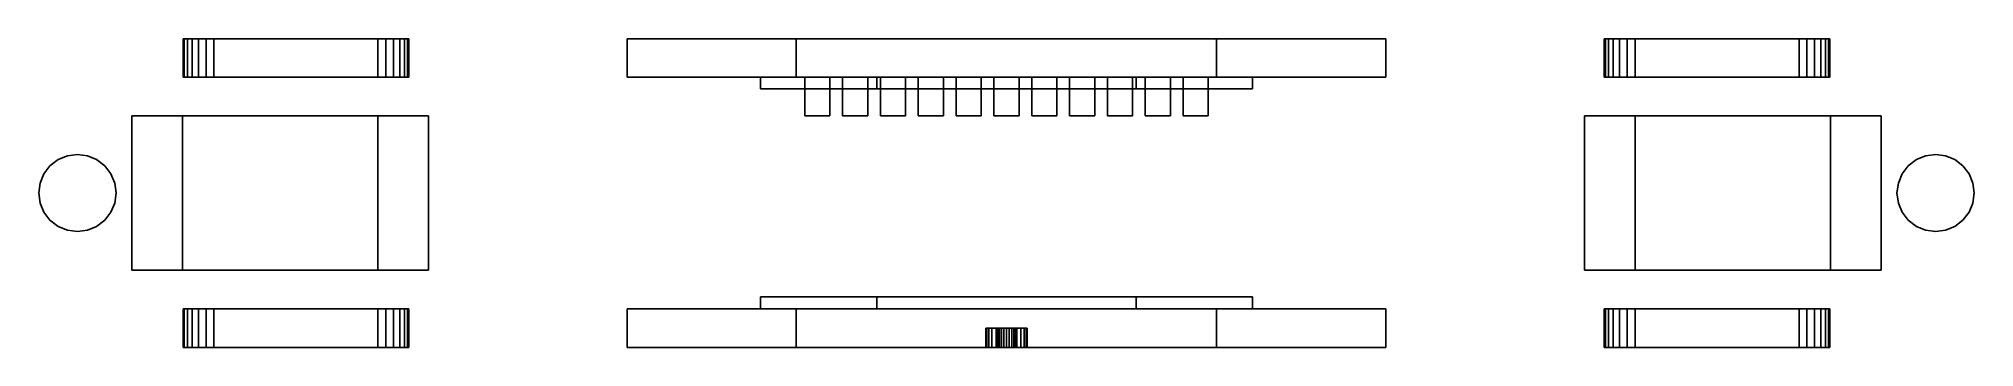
# Model space of a CAD drawing. Header units: metres. Extents: x -18.5 to -0.2, y 38.7 to 41.6.
import ezdxf

# ---------------------------------------------------------------- set-up
doc = ezdxf.new("R2010")
doc.units = ezdxf.units.M

msp = doc.modelspace()

# ---------------------------------------------------------------- linework, layer by layer
at = {"layer": '[Color_C01]'}
msp.add_line((-3.365, 41.588, 2.551), (-3.366, 41.588, 2.551), dxfattribs=at)
for points, invisible_edges in [([(-17.081, 41.588, 8.61), (-16.988, 41.588, 8.635), (-17.091, 41.588, 8.686)], 3), ([(-17.091, 41.588, 8.686), (-16.988, 41.588, 8.635), (-16.994, 41.588, 8.686)], 13), ([(-17.091, 41.588, 8.686), (-16.994, 41.588, 8.686), (-16.994, 41.588, 15.403)], 13), ([(-17.091, 41.588, 8.686), (-16.994, 41.588, 15.403), (-17.091, 41.588, 15.403)], 3), ([(-17.091, 41.588, 15.403), (-16.994, 41.588, 15.403), (-16.988, 41.588, 15.453)], 13), ([(-17.091, 41.588, 15.403), (-16.988, 41.588, 15.453), (-17.081, 41.588, 15.478)], 3), ([(-17.081, 41.588, 8.61), (-17.091, 41.223, 8.686), (-17.081, 41.223, 8.61)], 1), ([(-17.091, 41.223, 8.686), (-17.081, 41.588, 8.61), (-17.091, 41.588, 8.686)], 1), ([(-17.091, 41.588, 8.686), (-17.091, 41.223, 15.403), (-17.091, 41.223, 8.686)], 1), ([(-17.091, 41.223, 15.403), (-17.091, 41.588, 8.686), (-17.091, 41.588, 15.403)], 1), ([(-17.091, 41.588, 15.403), (-17.081, 41.223, 15.478), (-17.091, 41.223, 15.403)], 1), ([(-17.081, 41.223, 15.478), (-17.091, 41.588, 15.403), (-17.081, 41.588, 15.478)], 1), ([(-17.081, 41.588, 17.266), (-16.988, 41.588, 17.291), (-17.091, 41.588, 17.341)], 3), ([(-17.091, 41.588, 17.341), (-16.988, 41.588, 17.291), (-16.994, 41.588, 17.341)], 13), ([(-17.091, 41.588, 17.341), (-16.994, 41.588, 17.341), (-16.994, 41.588, 19.149)], 13), ([(-17.091, 41.588, 17.341), (-16.994, 41.588, 19.149), (-17.091, 41.588, 19.149)], 3), ([(-17.091, 41.588, 19.149), (-16.994, 41.588, 19.149), (-16.988, 41.588, 19.2)], 13), ([(-17.091, 41.588, 19.149), (-16.988, 41.588, 19.2), (-17.081, 41.588, 19.225)], 3), ([(-17.081, 41.588, 17.266), (-17.091, 41.223, 17.341), (-17.081, 41.223, 17.266)], 1), ([(-17.091, 41.223, 17.341), (-17.081, 41.588, 17.266), (-17.091, 41.588, 17.341)], 1), ([(-17.091, 41.588, 17.341), (-17.091, 41.223, 19.149), (-17.091, 41.223, 17.341)], 1), ([(-17.091, 41.223, 19.149), (-17.091, 41.588, 17.341), (-17.091, 41.588, 19.149)], 1), ([(-17.091, 41.588, 19.149), (-17.081, 41.223, 19.225), (-17.091, 41.223, 19.149)], 1), ([(-17.081, 41.223, 19.225), (-17.091, 41.588, 19.149), (-17.081, 41.588, 19.225)], 1), ([(-17.052, 41.588, 8.54), (-16.938, 41.588, 8.549), (-17.081, 41.588, 8.61)], 3), ([(-17.081, 41.588, 8.61), (-16.938, 41.588, 8.549), (-16.968, 41.588, 8.589)], 13), ([(-17.081, 41.588, 8.61), (-16.968, 41.588, 8.589), (-16.988, 41.588, 8.635)], 13), ([(-17.081, 41.588, 15.478), (-16.988, 41.588, 15.453), (-16.968, 41.588, 15.5)], 13), ([(-17.081, 41.588, 15.478), (-16.968, 41.588, 15.5), (-17.052, 41.588, 15.548)], 3), ([(-17.052, 41.588, 8.54), (-17.081, 41.223, 8.61), (-17.052, 41.223, 8.54)], 1), ([(-17.081, 41.223, 8.61), (-17.052, 41.588, 8.54), (-17.081, 41.588, 8.61)], 1), ([(-17.081, 41.588, 15.478), (-17.052, 41.223, 15.548), (-17.081, 41.223, 15.478)], 1), ([(-17.052, 41.223, 15.548), (-17.081, 41.588, 15.478), (-17.052, 41.588, 15.548)], 1), ([(-17.052, 41.588, 17.196), (-16.938, 41.588, 17.204), (-17.081, 41.588, 17.266)], 3), ([(-17.081, 41.588, 17.266), (-16.938, 41.588, 17.204), (-16.968, 41.588, 17.244)], 13), ([(-17.081, 41.588, 17.266), (-16.968, 41.588, 17.244), (-16.988, 41.588, 17.291)], 13), ([(-17.081, 41.588, 19.225), (-16.988, 41.588, 19.2), (-16.968, 41.588, 19.246)], 13), ([(-17.081, 41.588, 19.225), (-16.968, 41.588, 19.246), (-17.052, 41.588, 19.295)], 3), ([(-17.081, 41.588, 19.225), (-17.052, 41.223, 19.295), (-17.081, 41.223, 19.225)], 1), ([(-17.052, 41.223, 19.295), (-17.081, 41.588, 19.225), (-17.052, 41.588, 19.295)], 1), ([(-17.052, 41.588, 17.196), (-17.081, 41.223, 17.266), (-17.052, 41.223, 17.196)], 1), ([(-17.081, 41.223, 17.266), (-17.052, 41.588, 17.196), (-17.081, 41.588, 17.266)], 1), ([(-17.006, 41.588, 8.48), (-16.851, 41.588, 8.498), (-17.052, 41.588, 8.54)], 3), ([(-17.052, 41.588, 8.54), (-16.851, 41.588, 8.498), (-16.897, 41.588, 8.518)], 13), ([(-17.052, 41.588, 8.54), (-16.897, 41.588, 8.518), (-16.938, 41.588, 8.549)], 13), ([(-17.052, 41.588, 15.548), (-16.968, 41.588, 15.5), (-16.938, 41.588, 15.54)], 13), ([(-17.052, 41.588, 15.548), (-16.938, 41.588, 15.54), (-16.897, 41.588, 15.571)], 13), ([(-17.052, 41.588, 15.548), (-16.897, 41.588, 15.571), (-17.006, 41.588, 15.609)], 3), ([(-17.006, 41.588, 8.48), (-17.052, 41.223, 8.54), (-17.006, 41.223, 8.48)], 1), ([(-17.052, 41.223, 8.54), (-17.006, 41.588, 8.48), (-17.052, 41.588, 8.54)], 1), ([(-17.052, 41.588, 15.548), (-17.006, 41.223, 15.609), (-17.052, 41.223, 15.548)], 1), ([(-17.006, 41.223, 15.609), (-17.052, 41.588, 15.548), (-17.006, 41.588, 15.609)], 1), ([(-17.006, 41.588, 17.135), (-16.851, 41.588, 17.154), (-17.052, 41.588, 17.196)], 3), ([(-17.052, 41.588, 17.196), (-16.851, 41.588, 17.154), (-16.897, 41.588, 17.173)], 13), ([(-17.052, 41.588, 17.196), (-16.897, 41.588, 17.173), (-16.938, 41.588, 17.204)], 13), ([(-17.052, 41.588, 19.295), (-16.968, 41.588, 19.246), (-16.938, 41.588, 19.286)], 13), ([(-17.052, 41.588, 19.295), (-16.938, 41.588, 19.286), (-16.897, 41.588, 19.317)], 13), ([(-17.052, 41.588, 19.295), (-16.897, 41.588, 19.317), (-17.006, 41.588, 19.355)], 3), ([(-17.052, 41.588, 19.295), (-17.006, 41.223, 19.355), (-17.052, 41.223, 19.295)], 1), ([(-17.006, 41.223, 19.355), (-17.052, 41.588, 19.295), (-17.006, 41.588, 19.355)], 1), ([(-17.006, 41.588, 17.135), (-17.052, 41.223, 17.196), (-17.006, 41.223, 17.135)], 1), ([(-17.052, 41.223, 17.196), (-17.006, 41.588, 17.135), (-17.052, 41.588, 17.196)], 1), ([(-16.946, 41.588, 8.434), (-15.045, 41.588, 8.48), (-17.006, 41.588, 8.48)], 3), ([(-17.006, 41.588, 8.48), (-15.045, 41.588, 8.48), (-15.25, 41.588, 8.492)], 15), ([(-16.851, 41.588, 8.498), (-17.006, 41.588, 8.48), (-16.801, 41.588, 8.492)], 3), ([(-16.801, 41.588, 8.492), (-17.006, 41.588, 8.48), (-15.25, 41.588, 8.492)], 3), ([(-17.006, 41.588, 15.609), (-16.897, 41.588, 15.571), (-16.851, 41.588, 15.59)], 13), ([(-17.006, 41.588, 15.609), (-16.851, 41.588, 15.59), (-16.801, 41.588, 15.597)], 13), ([(-17.006, 41.588, 15.609), (-16.801, 41.588, 15.597), (-15.045, 41.588, 15.609)], 15), ([(-17.006, 41.588, 15.609), (-15.045, 41.588, 15.609), (-15.105, 41.588, 15.655)], 13), ([(-17.006, 41.588, 15.609), (-15.105, 41.588, 15.655), (-16.946, 41.588, 15.655)], 3), ([(-16.946, 41.223, 8.434), (-17.006, 41.588, 8.48), (-17.006, 41.223, 8.48)], 1), ([(-17.006, 41.588, 8.48), (-16.946, 41.223, 8.434), (-16.946, 41.588, 8.434)], 1), ([(-16.946, 41.588, 15.655), (-17.006, 41.223, 15.609), (-17.006, 41.588, 15.609)], 1), ([(-17.006, 41.223, 15.609), (-16.946, 41.588, 15.655), (-16.946, 41.223, 15.655)], 1), ([(-16.946, 41.588, 17.089), (-15.045, 41.588, 17.135), (-17.006, 41.588, 17.135)], 3), ([(-17.006, 41.588, 17.135), (-15.045, 41.588, 17.135), (-15.25, 41.588, 17.147)], 15), ([(-16.851, 41.588, 17.154), (-17.006, 41.588, 17.135), (-16.801, 41.588, 17.147)], 3), ([(-16.801, 41.588, 17.147), (-17.006, 41.588, 17.135), (-15.25, 41.588, 17.147)], 3), ([(-17.006, 41.588, 19.355), (-16.897, 41.588, 19.317), (-16.851, 41.588, 19.337)], 13), ([(-17.006, 41.588, 19.355), (-16.851, 41.588, 19.337), (-16.801, 41.588, 19.343)], 13), ([(-17.006, 41.588, 19.355), (-16.801, 41.588, 19.343), (-15.045, 41.588, 19.355)], 15), ([(-17.006, 41.588, 19.355), (-15.045, 41.588, 19.355), (-15.105, 41.588, 19.401)], 13), ([(-17.006, 41.588, 19.355), (-15.105, 41.588, 19.401), (-16.946, 41.588, 19.401)], 3), ([(-16.946, 41.588, 19.401), (-17.006, 41.223, 19.355), (-17.006, 41.588, 19.355)], 1), ([(-17.006, 41.223, 19.355), (-16.946, 41.588, 19.401), (-16.946, 41.223, 19.401)], 1), ([(-16.946, 41.223, 17.089), (-17.006, 41.588, 17.135), (-17.006, 41.223, 17.135)], 1), ([(-17.006, 41.588, 17.135), (-16.946, 41.223, 17.089), (-16.946, 41.588, 17.089)], 1), ([(-16.876, 41.588, 8.405), (-15.105, 41.588, 8.434), (-16.946, 41.588, 8.434)], 3), ([(-16.946, 41.588, 8.434), (-15.105, 41.588, 8.434), (-15.045, 41.588, 8.48)], 13), ([(-16.946, 41.588, 15.655), (-15.105, 41.588, 15.655), (-15.175, 41.588, 15.684)], 13), ([(-16.946, 41.588, 15.655), (-15.175, 41.588, 15.684), (-16.876, 41.588, 15.684)], 3), ([(-16.876, 41.223, 8.405), (-16.946, 41.588, 8.434), (-16.946, 41.223, 8.434)], 1), ([(-16.946, 41.588, 8.434), (-16.876, 41.223, 8.405), (-16.876, 41.588, 8.405)], 1), ([(-16.876, 41.588, 15.684), (-16.946, 41.223, 15.655), (-16.946, 41.588, 15.655)], 1), ([(-16.946, 41.223, 15.655), (-16.876, 41.588, 15.684), (-16.876, 41.223, 15.684)], 1), ([(-16.876, 41.588, 17.06), (-15.105, 41.588, 17.089), (-16.946, 41.588, 17.089)], 3), ([(-16.946, 41.588, 17.089), (-15.105, 41.588, 17.089), (-15.045, 41.588, 17.135)], 13), ([(-16.946, 41.588, 19.401), (-15.105, 41.588, 19.401), (-15.175, 41.588, 19.43)], 13), ([(-16.946, 41.588, 19.401), (-15.175, 41.588, 19.43), (-16.876, 41.588, 19.43)], 3), ([(-16.876, 41.588, 19.43), (-16.946, 41.223, 19.401), (-16.946, 41.588, 19.401)], 1), ([(-16.946, 41.223, 19.401), (-16.876, 41.588, 19.43), (-16.876, 41.223, 19.43)], 1), ([(-16.876, 41.223, 17.06), (-16.946, 41.588, 17.089), (-16.946, 41.223, 17.089)], 1), ([(-16.946, 41.588, 17.089), (-16.876, 41.223, 17.06), (-16.876, 41.588, 17.06)], 1), ([(-16.801, 41.588, 8.395), (-15.175, 41.588, 8.405), (-16.876, 41.588, 8.405)], 3), ([(-16.876, 41.588, 8.405), (-15.175, 41.588, 8.405), (-15.105, 41.588, 8.434)], 13), ([(-16.876, 41.588, 15.684), (-15.175, 41.588, 15.684), (-15.25, 41.588, 15.694)], 13), ([(-16.876, 41.588, 15.684), (-15.25, 41.588, 15.694), (-16.801, 41.588, 15.694)], 1), ([(-16.801, 41.223, 8.395), (-16.876, 41.588, 8.405), (-16.876, 41.223, 8.405)], 1), ([(-16.876, 41.588, 8.405), (-16.801, 41.223, 8.395), (-16.801, 41.588, 8.395)], 1), ([(-16.801, 41.588, 15.694), (-16.876, 41.223, 15.684), (-16.876, 41.588, 15.684)], 1), ([(-16.876, 41.223, 15.684), (-16.801, 41.588, 15.694), (-16.801, 41.223, 15.694)], 1), ([(-16.801, 41.588, 17.05), (-15.175, 41.588, 17.06), (-16.876, 41.588, 17.06)], 3), ([(-16.876, 41.588, 17.06), (-15.175, 41.588, 17.06), (-15.105, 41.588, 17.089)], 13), ([(-16.876, 41.588, 19.43), (-15.175, 41.588, 19.43), (-15.25, 41.588, 19.44)], 13), ([(-16.876, 41.588, 19.43), (-15.25, 41.588, 19.44), (-16.801, 41.588, 19.44)], 1), ([(-16.801, 41.588, 19.44), (-16.876, 41.223, 19.43), (-16.876, 41.588, 19.43)], 1), ([(-16.876, 41.223, 19.43), (-16.801, 41.588, 19.44), (-16.801, 41.223, 19.44)], 1), ([(-16.801, 41.223, 17.05), (-16.876, 41.588, 17.06), (-16.876, 41.223, 17.06)], 1), ([(-16.876, 41.588, 17.06), (-16.801, 41.223, 17.05), (-16.801, 41.588, 17.05)], 1), ([(-15.175, 41.588, 8.405), (-16.801, 41.588, 8.395), (-15.25, 41.588, 8.395)], 1), ([(-15.25, 41.588, 15.597), (-15.045, 41.588, 15.609), (-16.801, 41.588, 15.597)], 3), ([(-15.25, 41.223, 8.395), (-16.801, 41.588, 8.395), (-16.801, 41.223, 8.395)], 1), ([(-16.801, 41.588, 8.395), (-15.25, 41.223, 8.395), (-15.25, 41.588, 8.395)], 1), ([(-15.25, 41.588, 15.694), (-16.801, 41.223, 15.694), (-16.801, 41.588, 15.694)], 1), ([(-16.801, 41.223, 15.694), (-15.25, 41.588, 15.694), (-15.25, 41.223, 15.694)], 1), ([(-15.175, 41.588, 17.06), (-16.801, 41.588, 17.05), (-15.25, 41.588, 17.05)], 1), ([(-15.25, 41.588, 19.343), (-15.045, 41.588, 19.355), (-16.801, 41.588, 19.343)], 3), ([(-15.25, 41.588, 19.44), (-16.801, 41.223, 19.44), (-16.801, 41.588, 19.44)], 1), ([(-16.801, 41.223, 19.44), (-15.25, 41.588, 19.44), (-15.25, 41.223, 19.44)], 1), ([(-15.25, 41.223, 17.05), (-16.801, 41.588, 17.05), (-16.801, 41.223, 17.05)], 1), ([(-16.801, 41.588, 17.05), (-15.25, 41.223, 17.05), (-15.25, 41.588, 17.05)], 1), ([(-15.25, 41.588, 8.492), (-15.045, 41.588, 8.48), (-15.2, 41.588, 8.498)], 3), ([(-15.2, 41.588, 15.59), (-15.045, 41.588, 15.609), (-15.25, 41.588, 15.597)], 3), ([(-15.175, 41.223, 8.405), (-15.25, 41.588, 8.395), (-15.25, 41.223, 8.395)], 1), ([(-15.25, 41.588, 8.395), (-15.175, 41.223, 8.405), (-15.175, 41.588, 8.405)], 1), ([(-15.175, 41.588, 15.684), (-15.25, 41.223, 15.694), (-15.25, 41.588, 15.694)], 1), ([(-15.25, 41.223, 15.694), (-15.175, 41.588, 15.684), (-15.175, 41.223, 15.684)], 1), ([(-15.25, 41.588, 17.147), (-15.045, 41.588, 17.135), (-15.2, 41.588, 17.154)], 3), ([(-15.2, 41.588, 19.337), (-15.045, 41.588, 19.355), (-15.25, 41.588, 19.343)], 3), ([(-15.175, 41.588, 19.43), (-15.25, 41.223, 19.44), (-15.25, 41.588, 19.44)], 1), ([(-15.25, 41.223, 19.44), (-15.175, 41.588, 19.43), (-15.175, 41.223, 19.43)], 1), ([(-15.175, 41.223, 17.06), (-15.25, 41.588, 17.05), (-15.25, 41.223, 17.05)], 1), ([(-15.25, 41.588, 17.05), (-15.175, 41.223, 17.06), (-15.175, 41.588, 17.06)], 1), ([(-15.2, 41.588, 8.498), (-15.045, 41.588, 8.48), (-14.999, 41.588, 8.54)], 13), ([(-15.2, 41.588, 8.498), (-14.999, 41.588, 8.54), (-15.153, 41.588, 8.518)], 3), ([(-15.153, 41.588, 15.571), (-15.045, 41.588, 15.609), (-15.2, 41.588, 15.59)], 3), ([(-15.2, 41.588, 17.154), (-15.045, 41.588, 17.135), (-14.999, 41.588, 17.196)], 13), ([(-15.2, 41.588, 17.154), (-14.999, 41.588, 17.196), (-15.153, 41.588, 17.173)], 3), ([(-15.153, 41.588, 19.317), (-15.045, 41.588, 19.355), (-15.2, 41.588, 19.337)], 3), ([(-15.105, 41.588, 15.655), (-15.175, 41.223, 15.684), (-15.175, 41.588, 15.684)], 1), ([(-15.175, 41.223, 15.684), (-15.105, 41.588, 15.655), (-15.105, 41.223, 15.655)], 1), ([(-15.105, 41.223, 8.434), (-15.175, 41.588, 8.405), (-15.175, 41.223, 8.405)], 1), ([(-15.175, 41.588, 8.405), (-15.105, 41.223, 8.434), (-15.105, 41.588, 8.434)], 1), ([(-15.105, 41.588, 19.401), (-15.175, 41.223, 19.43), (-15.175, 41.588, 19.43)], 1), ([(-15.175, 41.223, 19.43), (-15.105, 41.588, 19.401), (-15.105, 41.223, 19.401)], 1), ([(-15.105, 41.223, 17.089), (-15.175, 41.588, 17.06), (-15.175, 41.223, 17.06)], 1), ([(-15.175, 41.588, 17.06), (-15.105, 41.223, 17.089), (-15.105, 41.588, 17.089)], 1), ([(-15.153, 41.588, 8.518), (-14.999, 41.588, 8.54), (-15.113, 41.588, 8.549)], 3), ([(-15.113, 41.588, 15.54), (-14.999, 41.588, 15.548), (-15.153, 41.588, 15.571)], 3), ([(-15.153, 41.588, 15.571), (-14.999, 41.588, 15.548), (-15.045, 41.588, 15.609)], 13), ([(-15.153, 41.588, 17.173), (-14.999, 41.588, 17.196), (-15.113, 41.588, 17.204)], 3), ([(-15.113, 41.588, 19.286), (-14.999, 41.588, 19.295), (-15.153, 41.588, 19.317)], 3), ([(-15.153, 41.588, 19.317), (-14.999, 41.588, 19.295), (-15.045, 41.588, 19.355)], 13), ([(-15.113, 41.588, 8.549), (-14.999, 41.588, 8.54), (-14.97, 41.588, 8.61)], 13), ([(-15.113, 41.588, 8.549), (-14.97, 41.588, 8.61), (-15.083, 41.588, 8.589)], 3), ([(-15.083, 41.588, 15.5), (-14.999, 41.588, 15.548), (-15.113, 41.588, 15.54)], 3), ([(-15.113, 41.588, 17.204), (-14.999, 41.588, 17.196), (-14.97, 41.588, 17.266)], 13), ([(-15.113, 41.588, 17.204), (-14.97, 41.588, 17.266), (-15.083, 41.588, 17.244)], 3), ([(-15.083, 41.588, 19.246), (-14.999, 41.588, 19.295), (-15.113, 41.588, 19.286)], 3), ([(-15.045, 41.588, 15.609), (-15.105, 41.223, 15.655), (-15.105, 41.588, 15.655)], 1), ([(-15.105, 41.223, 15.655), (-15.045, 41.588, 15.609), (-15.045, 41.223, 15.609)], 1), ([(-15.045, 41.223, 8.48), (-15.105, 41.588, 8.434), (-15.105, 41.223, 8.434)], 1), ([(-15.105, 41.588, 8.434), (-15.045, 41.223, 8.48), (-15.045, 41.588, 8.48)], 1), ([(-15.045, 41.588, 19.355), (-15.105, 41.223, 19.401), (-15.105, 41.588, 19.401)], 1), ([(-15.105, 41.223, 19.401), (-15.045, 41.588, 19.355), (-15.045, 41.223, 19.355)], 1), ([(-15.045, 41.223, 17.135), (-15.105, 41.588, 17.089), (-15.105, 41.223, 17.089)], 1), ([(-15.105, 41.588, 17.089), (-15.045, 41.223, 17.135), (-15.045, 41.588, 17.135)], 1), ([(-15.083, 41.588, 8.589), (-14.97, 41.588, 8.61), (-15.063, 41.588, 8.635)], 3), ([(-15.063, 41.588, 15.453), (-14.97, 41.588, 15.478), (-15.083, 41.588, 15.5)], 3), ([(-15.083, 41.588, 15.5), (-14.97, 41.588, 15.478), (-14.999, 41.588, 15.548)], 13), ([(-15.083, 41.588, 17.244), (-14.97, 41.588, 17.266), (-15.063, 41.588, 17.291)], 3), ([(-15.063, 41.588, 19.2), (-14.97, 41.588, 19.225), (-15.083, 41.588, 19.246)], 3), ([(-15.083, 41.588, 19.246), (-14.97, 41.588, 19.225), (-14.999, 41.588, 19.295)], 13), ([(-15.063, 41.588, 8.635), (-14.97, 41.588, 8.61), (-14.96, 41.588, 8.686)], 13), ([(-15.063, 41.588, 8.635), (-14.96, 41.588, 8.686), (-15.057, 41.588, 8.686)], 3), ([(-15.057, 41.588, 15.403), (-14.97, 41.588, 15.478), (-15.063, 41.588, 15.453)], 3), ([(-15.063, 41.588, 17.291), (-14.97, 41.588, 17.266), (-14.96, 41.588, 17.341)], 13), ([(-15.063, 41.588, 17.291), (-14.96, 41.588, 17.341), (-15.057, 41.588, 17.341)], 3), ([(-15.057, 41.588, 19.149), (-14.97, 41.588, 19.225), (-15.063, 41.588, 19.2)], 3), ([(-15.057, 41.588, 8.686), (-14.96, 41.588, 8.686), (-14.96, 41.588, 15.403)], 13), ([(-15.057, 41.588, 8.686), (-14.96, 41.588, 15.403), (-15.057, 41.588, 15.403)], 3), ([(-15.057, 41.588, 15.403), (-14.96, 41.588, 15.403), (-14.97, 41.588, 15.478)], 13), ([(-15.057, 41.588, 17.341), (-14.96, 41.588, 17.341), (-14.96, 41.588, 19.149)], 13), ([(-15.057, 41.588, 17.341), (-14.96, 41.588, 19.149), (-15.057, 41.588, 19.149)], 3), ([(-15.057, 41.588, 19.149), (-14.96, 41.588, 19.149), (-14.97, 41.588, 19.225)], 13), ([(-15.045, 41.588, 15.609), (-14.999, 41.223, 15.548), (-15.045, 41.223, 15.609)], 1), ([(-14.999, 41.223, 15.548), (-15.045, 41.588, 15.609), (-14.999, 41.588, 15.548)], 1), ([(-14.999, 41.588, 8.54), (-15.045, 41.223, 8.48), (-14.999, 41.223, 8.54)], 1), ([(-15.045, 41.223, 8.48), (-14.999, 41.588, 8.54), (-15.045, 41.588, 8.48)], 1), ([(-15.045, 41.588, 19.355), (-14.999, 41.223, 19.295), (-15.045, 41.223, 19.355)], 1), ([(-14.999, 41.223, 19.295), (-15.045, 41.588, 19.355), (-14.999, 41.588, 19.295)], 1), ([(-14.999, 41.588, 17.196), (-15.045, 41.223, 17.135), (-14.999, 41.223, 17.196)], 1), ([(-15.045, 41.223, 17.135), (-14.999, 41.588, 17.196), (-15.045, 41.588, 17.135)], 1), ([(-14.999, 41.588, 15.548), (-14.97, 41.223, 15.478), (-14.999, 41.223, 15.548)], 1), ([(-14.97, 41.223, 15.478), (-14.999, 41.588, 15.548), (-14.97, 41.588, 15.478)], 1), ([(-14.97, 41.588, 8.61), (-14.999, 41.223, 8.54), (-14.97, 41.223, 8.61)], 1), ([(-14.999, 41.223, 8.54), (-14.97, 41.588, 8.61), (-14.999, 41.588, 8.54)], 1), ([(-14.999, 41.588, 19.295), (-14.97, 41.223, 19.225), (-14.999, 41.223, 19.295)], 1), ([(-14.97, 41.223, 19.225), (-14.999, 41.588, 19.295), (-14.97, 41.588, 19.225)], 1), ([(-14.97, 41.588, 17.266), (-14.999, 41.223, 17.196), (-14.97, 41.223, 17.266)], 1), ([(-14.999, 41.223, 17.196), (-14.97, 41.588, 17.266), (-14.999, 41.588, 17.196)], 1), ([(-14.97, 41.588, 15.478), (-14.96, 41.223, 15.403), (-14.97, 41.223, 15.478)], 1), ([(-14.96, 41.223, 15.403), (-14.97, 41.588, 15.478), (-14.96, 41.588, 15.403)], 1), ([(-14.96, 41.588, 8.686), (-14.97, 41.223, 8.61), (-14.96, 41.223, 8.686)], 1), ([(-14.97, 41.223, 8.61), (-14.96, 41.588, 8.686), (-14.97, 41.588, 8.61)], 1), ([(-14.97, 41.588, 19.225), (-14.96, 41.223, 19.149), (-14.97, 41.223, 19.225)], 1), ([(-14.96, 41.223, 19.149), (-14.97, 41.588, 19.225), (-14.96, 41.588, 19.149)], 1), ([(-14.96, 41.588, 17.341), (-14.97, 41.223, 17.266), (-14.96, 41.223, 17.341)], 1), ([(-14.97, 41.223, 17.266), (-14.96, 41.588, 17.341), (-14.97, 41.588, 17.266)], 1), ([(-14.96, 41.588, 15.403), (-14.96, 41.223, 8.686), (-14.96, 41.223, 15.403)], 1), ([(-14.96, 41.223, 8.686), (-14.96, 41.588, 15.403), (-14.96, 41.588, 8.686)], 1), ([(-14.96, 41.588, 19.149), (-14.96, 41.223, 17.341), (-14.96, 41.223, 19.149)], 1), ([(-14.96, 41.223, 17.341), (-14.96, 41.588, 19.149), (-14.96, 41.588, 17.341)], 1), ([(-11.295, 41.588, 17.341), (-11.215, 41.588, 17.47), (-12.895, 41.588, 19.149)], 3), ([(-12.895, 41.588, 19.149), (-11.215, 41.588, 17.47), (-12.606, 41.588, 19.02)], 13), ([(-12.895, 41.588, 19.149), (-12.606, 41.588, 19.02), (-5.721, 41.588, 19.149)], 3), ([(-11.295, 41.588, 17.341), (-12.895, 41.223, 19.149), (-11.295, 41.223, 17.341)], 1), ([(-12.895, 41.223, 19.149), (-11.295, 41.588, 17.341), (-12.895, 41.588, 19.149)], 1), ([(-5.721, 41.588, 19.149), (-12.895, 41.223, 19.149), (-12.895, 41.588, 19.149)], 1), ([(-12.895, 41.223, 19.149), (-5.721, 41.588, 19.149), (-5.721, 41.223, 19.149)], 1), ([(-6.01, 41.588, 19.02), (-5.721, 41.588, 19.149), (-12.606, 41.588, 19.02)], 3), ([(-7.321, 41.588, 17.341), (-7.401, 41.588, 17.47), (-11.295, 41.588, 17.341)], 3), ([(-11.215, 41.588, 17.47), (-11.295, 41.588, 17.341), (-7.401, 41.588, 17.47)], 3), ([(-7.321, 41.223, 17.341), (-11.295, 41.588, 17.341), (-11.295, 41.223, 17.341)], 1), ([(-11.295, 41.588, 17.341), (-7.321, 41.223, 17.341), (-7.321, 41.588, 17.341)], 1), ([(-7.401, 41.588, 17.47), (-7.321, 41.588, 17.341), (-5.721, 41.588, 19.149)], 13), ([(-7.401, 41.588, 17.47), (-5.721, 41.588, 19.149), (-6.01, 41.588, 19.02)], 3), ([(-5.721, 41.588, 19.149), (-7.321, 41.223, 17.341), (-5.721, 41.223, 19.149)], 1), ([(-7.321, 41.223, 17.341), (-5.721, 41.588, 19.149), (-7.321, 41.588, 17.341)], 1), ([(-3.646, 41.588, 8.61), (-3.553, 41.588, 8.635), (-3.656, 41.588, 8.686)], 3), ([(-3.656, 41.588, 8.686), (-3.553, 41.588, 8.635), (-3.559, 41.588, 8.686)], 13), ([(-3.656, 41.588, 8.686), (-3.559, 41.588, 8.686), (-3.559, 41.588, 15.403)], 13), ([(-3.656, 41.588, 8.686), (-3.559, 41.588, 15.403), (-3.656, 41.588, 15.403)], 3), ([(-3.656, 41.588, 15.403), (-3.559, 41.588, 15.403), (-3.553, 41.588, 15.453)], 13), ([(-3.656, 41.588, 15.403), (-3.553, 41.588, 15.453), (-3.646, 41.588, 15.478)], 3), ([(-3.646, 41.588, 8.61), (-3.656, 41.223, 8.686), (-3.646, 41.223, 8.61)], 1), ([(-3.656, 41.223, 8.686), (-3.646, 41.588, 8.61), (-3.656, 41.588, 8.686)], 1), ([(-3.656, 41.588, 8.686), (-3.656, 41.223, 15.403), (-3.656, 41.223, 8.686)], 1), ([(-3.656, 41.223, 15.403), (-3.656, 41.588, 8.686), (-3.656, 41.588, 15.403)], 1), ([(-3.656, 41.588, 15.403), (-3.646, 41.223, 15.478), (-3.656, 41.223, 15.403)], 1), ([(-3.646, 41.223, 15.478), (-3.656, 41.588, 15.403), (-3.646, 41.588, 15.478)], 1), ([(-3.646, 41.588, 17.266), (-3.553, 41.588, 17.291), (-3.656, 41.588, 17.341)], 3), ([(-3.656, 41.588, 17.341), (-3.553, 41.588, 17.291), (-3.559, 41.588, 17.341)], 13), ([(-3.656, 41.588, 17.341), (-3.559, 41.588, 17.341), (-3.559, 41.588, 19.149)], 13), ([(-3.656, 41.588, 17.341), (-3.559, 41.588, 19.149), (-3.656, 41.588, 19.149)], 3), ([(-3.656, 41.588, 19.149), (-3.559, 41.588, 19.149), (-3.553, 41.588, 19.2)], 13), ([(-3.656, 41.588, 19.149), (-3.553, 41.588, 19.2), (-3.646, 41.588, 19.225)], 3), ([(-3.646, 41.588, 17.266), (-3.656, 41.223, 17.341), (-3.646, 41.223, 17.266)], 1), ([(-3.656, 41.223, 17.341), (-3.646, 41.588, 17.266), (-3.656, 41.588, 17.341)], 1), ([(-3.656, 41.588, 17.341), (-3.656, 41.223, 19.149), (-3.656, 41.223, 17.341)], 1), ([(-3.656, 41.223, 19.149), (-3.656, 41.588, 17.341), (-3.656, 41.588, 19.149)], 1), ([(-3.656, 41.588, 19.149), (-3.646, 41.223, 19.225), (-3.656, 41.223, 19.149)], 1), ([(-3.646, 41.223, 19.225), (-3.656, 41.588, 19.149), (-3.646, 41.588, 19.225)], 1), ([(-3.617, 41.588, 8.54), (-3.503, 41.588, 8.549), (-3.646, 41.588, 8.61)], 3), ([(-3.646, 41.588, 8.61), (-3.503, 41.588, 8.549), (-3.533, 41.588, 8.589)], 13), ([(-3.646, 41.588, 8.61), (-3.533, 41.588, 8.589), (-3.553, 41.588, 8.635)], 13), ([(-3.646, 41.588, 15.478), (-3.553, 41.588, 15.453), (-3.533, 41.588, 15.5)], 13), ([(-3.646, 41.588, 15.478), (-3.533, 41.588, 15.5), (-3.617, 41.588, 15.548)], 3), ([(-3.617, 41.588, 8.54), (-3.646, 41.223, 8.61), (-3.617, 41.223, 8.54)], 1), ([(-3.646, 41.223, 8.61), (-3.617, 41.588, 8.54), (-3.646, 41.588, 8.61)], 1), ([(-3.646, 41.588, 15.478), (-3.617, 41.223, 15.548), (-3.646, 41.223, 15.478)], 1), ([(-3.617, 41.223, 15.548), (-3.646, 41.588, 15.478), (-3.617, 41.588, 15.548)], 1), ([(-3.617, 41.588, 17.196), (-3.503, 41.588, 17.204), (-3.646, 41.588, 17.266)], 3), ([(-3.646, 41.588, 17.266), (-3.503, 41.588, 17.204), (-3.533, 41.588, 17.244)], 13), ([(-3.646, 41.588, 17.266), (-3.533, 41.588, 17.244), (-3.553, 41.588, 17.291)], 13), ([(-3.646, 41.588, 19.225), (-3.553, 41.588, 19.2), (-3.533, 41.588, 19.246)], 13), ([(-3.646, 41.588, 19.225), (-3.533, 41.588, 19.246), (-3.617, 41.588, 19.295)], 3), ([(-3.617, 41.588, 17.196), (-3.646, 41.223, 17.266), (-3.617, 41.223, 17.196)], 1), ([(-3.646, 41.223, 17.266), (-3.617, 41.588, 17.196), (-3.646, 41.588, 17.266)], 1), ([(-3.646, 41.588, 19.225), (-3.617, 41.223, 19.295), (-3.646, 41.223, 19.225)], 1), ([(-3.617, 41.223, 19.295), (-3.646, 41.588, 19.225), (-3.617, 41.588, 19.295)], 1), ([(-3.571, 41.588, 8.48), (-3.416, 41.588, 8.498), (-3.617, 41.588, 8.54)], 3), ([(-3.617, 41.588, 8.54), (-3.416, 41.588, 8.498), (-3.462, 41.588, 8.518)], 13), ([(-3.617, 41.588, 8.54), (-3.462, 41.588, 8.518), (-3.503, 41.588, 8.549)], 13), ([(-3.617, 41.588, 15.548), (-3.533, 41.588, 15.5), (-3.503, 41.588, 15.54)], 13), ([(-3.617, 41.588, 15.548), (-3.503, 41.588, 15.54), (-3.462, 41.588, 15.571)], 13), ([(-3.617, 41.588, 15.548), (-3.462, 41.588, 15.571), (-3.571, 41.588, 15.609)], 3), ([(-3.571, 41.588, 8.48), (-3.617, 41.223, 8.54), (-3.571, 41.223, 8.48)], 1), ([(-3.617, 41.223, 8.54), (-3.571, 41.588, 8.48), (-3.617, 41.588, 8.54)], 1), ([(-3.617, 41.588, 15.548), (-3.571, 41.223, 15.609), (-3.617, 41.223, 15.548)], 1), ([(-3.571, 41.223, 15.609), (-3.617, 41.588, 15.548), (-3.571, 41.588, 15.609)], 1), ([(-3.571, 41.588, 17.135), (-3.416, 41.588, 17.154), (-3.617, 41.588, 17.196)], 3), ([(-3.617, 41.588, 17.196), (-3.416, 41.588, 17.154), (-3.462, 41.588, 17.173)], 13), ([(-3.617, 41.588, 17.196), (-3.462, 41.588, 17.173), (-3.503, 41.588, 17.204)], 13), ([(-3.617, 41.588, 19.295), (-3.533, 41.588, 19.246), (-3.503, 41.588, 19.286)], 13), ([(-3.617, 41.588, 19.295), (-3.503, 41.588, 19.286), (-3.462, 41.588, 19.317)], 13), ([(-3.617, 41.588, 19.295), (-3.462, 41.588, 19.317), (-3.571, 41.588, 19.355)], 3), ([(-3.571, 41.588, 17.135), (-3.617, 41.223, 17.196), (-3.571, 41.223, 17.135)], 1), ([(-3.617, 41.223, 17.196), (-3.571, 41.588, 17.135), (-3.617, 41.588, 17.196)], 1), ([(-3.617, 41.588, 19.295), (-3.571, 41.223, 19.355), (-3.617, 41.223, 19.295)], 1), ([(-3.571, 41.223, 19.355), (-3.617, 41.588, 19.295), (-3.571, 41.588, 19.355)], 1), ([(-3.511, 41.588, 8.434), (-1.61, 41.588, 8.48), (-3.571, 41.588, 8.48)], 3), ([(-3.571, 41.588, 8.48), (-1.61, 41.588, 8.48), (-3.365, 41.588, 8.492)], 15), ([(-3.571, 41.588, 8.48), (-3.365, 41.588, 8.492), (-3.416, 41.588, 8.498)], 13), ([(-3.571, 41.588, 15.609), (-3.462, 41.588, 15.571), (-3.416, 41.588, 15.59)], 13), ([(-3.571, 41.588, 15.609), (-3.416, 41.588, 15.59), (-3.365, 41.588, 15.597)], 13), ([(-3.571, 41.588, 15.609), (-3.365, 41.588, 15.597), (-1.61, 41.588, 15.609)], 15), ([(-3.571, 41.588, 15.609), (-1.61, 41.588, 15.609), (-1.67, 41.588, 15.655)], 13), ([(-3.571, 41.588, 15.609), (-1.67, 41.588, 15.655), (-3.511, 41.588, 15.655)], 3), ([(-3.511, 41.223, 8.434), (-3.571, 41.588, 8.48), (-3.571, 41.223, 8.48)], 1), ([(-3.571, 41.588, 8.48), (-3.511, 41.223, 8.434), (-3.511, 41.588, 8.434)], 1), ([(-3.511, 41.588, 15.655), (-3.571, 41.223, 15.609), (-3.571, 41.588, 15.609)], 1), ([(-3.571, 41.223, 15.609), (-3.511, 41.588, 15.655), (-3.511, 41.223, 15.655)], 1), ([(-3.511, 41.588, 17.089), (-1.61, 41.588, 17.135), (-3.571, 41.588, 17.135)], 3), ([(-3.571, 41.588, 17.135), (-1.61, 41.588, 17.135), (-1.815, 41.588, 17.147)], 15), ([(-3.416, 41.588, 17.154), (-3.571, 41.588, 17.135), (-3.365, 41.588, 17.147)], 3), ([(-3.365, 41.588, 17.147), (-3.571, 41.588, 17.135), (-1.815, 41.588, 17.147)], 3), ([(-3.571, 41.588, 19.355), (-3.462, 41.588, 19.317), (-3.416, 41.588, 19.337)], 13), ([(-3.571, 41.588, 19.355), (-3.416, 41.588, 19.337), (-3.365, 41.588, 19.343)], 13), ([(-3.571, 41.588, 19.355), (-3.365, 41.588, 19.343), (-1.61, 41.588, 19.355)], 15), ([(-3.571, 41.588, 19.355), (-1.61, 41.588, 19.355), (-1.67, 41.588, 19.401)], 13), ([(-3.571, 41.588, 19.355), (-1.67, 41.588, 19.401), (-3.511, 41.588, 19.401)], 3), ([(-3.511, 41.223, 17.089), (-3.571, 41.588, 17.135), (-3.571, 41.223, 17.135)], 1), ([(-3.571, 41.588, 17.135), (-3.511, 41.223, 17.089), (-3.511, 41.588, 17.089)], 1), ([(-3.511, 41.588, 19.401), (-3.571, 41.223, 19.355), (-3.571, 41.588, 19.355)], 1), ([(-3.571, 41.223, 19.355), (-3.511, 41.588, 19.401), (-3.511, 41.223, 19.401)], 1), ([(-3.441, 41.588, 8.405), (-1.67, 41.588, 8.434), (-3.511, 41.588, 8.434)], 3), ([(-3.511, 41.588, 8.434), (-1.67, 41.588, 8.434), (-1.61, 41.588, 8.48)], 13), ([(-3.511, 41.588, 15.655), (-1.67, 41.588, 15.655), (-1.74, 41.588, 15.684)], 13), ([(-3.511, 41.588, 15.655), (-1.74, 41.588, 15.684), (-3.441, 41.588, 15.684)], 3), ([(-3.441, 41.223, 8.405), (-3.511, 41.588, 8.434), (-3.511, 41.223, 8.434)], 1), ([(-3.511, 41.588, 8.434), (-3.441, 41.223, 8.405), (-3.441, 41.588, 8.405)], 1), ([(-3.441, 41.588, 15.684), (-3.511, 41.223, 15.655), (-3.511, 41.588, 15.655)], 1), ([(-3.511, 41.223, 15.655), (-3.441, 41.588, 15.684), (-3.441, 41.223, 15.684)], 1), ([(-3.441, 41.588, 17.06), (-1.67, 41.588, 17.089), (-3.511, 41.588, 17.089)], 3), ([(-3.511, 41.588, 17.089), (-1.67, 41.588, 17.089), (-1.61, 41.588, 17.135)], 13), ([(-3.511, 41.588, 19.401), (-1.67, 41.588, 19.401), (-1.74, 41.588, 19.43)], 13), ([(-3.511, 41.588, 19.401), (-1.74, 41.588, 19.43), (-3.441, 41.588, 19.43)], 3), ([(-3.441, 41.223, 17.06), (-3.511, 41.588, 17.089), (-3.511, 41.223, 17.089)], 1), ([(-3.511, 41.588, 17.089), (-3.441, 41.223, 17.06), (-3.441, 41.588, 17.06)], 1), ([(-3.441, 41.588, 19.43), (-3.511, 41.223, 19.401), (-3.511, 41.588, 19.401)], 1), ([(-3.511, 41.223, 19.401), (-3.441, 41.588, 19.43), (-3.441, 41.223, 19.43)], 1), ([(-3.365, 41.588, 8.395), (-1.74, 41.588, 8.405), (-3.441, 41.588, 8.405)], 3), ([(-3.441, 41.588, 8.405), (-1.74, 41.588, 8.405), (-1.67, 41.588, 8.434)], 13), ([(-3.441, 41.588, 15.684), (-1.74, 41.588, 15.684), (-1.815, 41.588, 15.694)], 13), ([(-3.441, 41.588, 15.684), (-1.815, 41.588, 15.694), (-3.365, 41.588, 15.694)], 1), ([(-3.365, 41.223, 8.395), (-3.441, 41.588, 8.405), (-3.441, 41.223, 8.405)], 1), ([(-3.441, 41.588, 8.405), (-3.365, 41.223, 8.395), (-3.365, 41.588, 8.395)], 1), ([(-3.365, 41.588, 15.694), (-3.441, 41.223, 15.684), (-3.441, 41.588, 15.684)], 1), ([(-3.441, 41.223, 15.684), (-3.365, 41.588, 15.694), (-3.365, 41.223, 15.694)], 1), ([(-3.365, 41.588, 17.05), (-1.74, 41.588, 17.06), (-3.441, 41.588, 17.06)], 3), ([(-3.441, 41.588, 17.06), (-1.74, 41.588, 17.06), (-1.67, 41.588, 17.089)], 13), ([(-3.441, 41.588, 19.43), (-1.74, 41.588, 19.43), (-1.815, 41.588, 19.44)], 13), ([(-3.441, 41.588, 19.43), (-1.815, 41.588, 19.44), (-3.365, 41.588, 19.44)], 1), ([(-3.365, 41.223, 17.05), (-3.441, 41.588, 17.06), (-3.441, 41.223, 17.06)], 1), ([(-3.441, 41.588, 17.06), (-3.365, 41.223, 17.05), (-3.365, 41.588, 17.05)], 1), ([(-3.365, 41.588, 19.44), (-3.441, 41.223, 19.43), (-3.441, 41.588, 19.43)], 1), ([(-3.441, 41.223, 19.43), (-3.365, 41.588, 19.44), (-3.365, 41.223, 19.44)], 1), ([(-1.815, 41.588, 15.597), (-1.61, 41.588, 15.609), (-3.365, 41.588, 15.597)], 3), ([(-1.74, 41.588, 8.405), (-3.365, 41.588, 8.395), (-1.815, 41.588, 8.395)], 1), ([(-3.365, 41.588, 8.492), (-1.61, 41.588, 8.48), (-1.815, 41.588, 8.492)], 3), ([(-1.815, 41.223, 8.395), (-3.365, 41.588, 8.395), (-3.365, 41.223, 8.395)], 1), ([(-3.365, 41.588, 8.395), (-1.815, 41.223, 8.395), (-1.815, 41.588, 8.395)], 1), ([(-1.815, 41.588, 15.694), (-3.365, 41.223, 15.694), (-3.365, 41.588, 15.694)], 1), ([(-3.365, 41.223, 15.694), (-1.815, 41.588, 15.694), (-1.815, 41.223, 15.694)], 1), ([(-1.74, 41.588, 17.06), (-3.365, 41.588, 17.05), (-1.815, 41.588, 17.05)], 1), ([(-1.815, 41.588, 19.343), (-1.61, 41.588, 19.355), (-3.365, 41.588, 19.343)], 3), ([(-1.815, 41.223, 17.05), (-3.365, 41.588, 17.05), (-3.365, 41.223, 17.05)], 1), ([(-3.365, 41.588, 17.05), (-1.815, 41.223, 17.05), (-1.815, 41.588, 17.05)], 1), ([(-1.815, 41.588, 19.44), (-3.365, 41.223, 19.44), (-3.365, 41.588, 19.44)], 1), ([(-3.365, 41.223, 19.44), (-1.815, 41.588, 19.44), (-1.815, 41.223, 19.44)], 1), ([(-1.61, 41.588, 8.48), (-1.765, 41.588, 8.498), (-1.815, 41.588, 8.492)], 13), ([(-1.765, 41.588, 15.59), (-1.61, 41.588, 15.609), (-1.815, 41.588, 15.597)], 3), ([(-1.74, 41.588, 15.684), (-1.815, 41.223, 15.694), (-1.815, 41.588, 15.694)], 1), ([(-1.815, 41.223, 15.694), (-1.74, 41.588, 15.684), (-1.74, 41.223, 15.684)], 1), ([(-1.74, 41.223, 8.405), (-1.815, 41.588, 8.395), (-1.815, 41.223, 8.395)], 1), ([(-1.815, 41.588, 8.395), (-1.74, 41.223, 8.405), (-1.74, 41.588, 8.405)], 1), ([(-1.815, 41.588, 17.147), (-1.61, 41.588, 17.135), (-1.765, 41.588, 17.154)], 3), ([(-1.765, 41.588, 19.337), (-1.61, 41.588, 19.355), (-1.815, 41.588, 19.343)], 3), ([(-1.74, 41.588, 19.43), (-1.815, 41.223, 19.44), (-1.815, 41.588, 19.44)], 1), ([(-1.815, 41.223, 19.44), (-1.74, 41.588, 19.43), (-1.74, 41.223, 19.43)], 1), ([(-1.74, 41.223, 17.06), (-1.815, 41.588, 17.05), (-1.815, 41.223, 17.05)], 1), ([(-1.815, 41.588, 17.05), (-1.74, 41.223, 17.06), (-1.74, 41.588, 17.06)], 1), ([(-1.765, 41.588, 8.498), (-1.61, 41.588, 8.48), (-1.564, 41.588, 8.54)], 13), ([(-1.765, 41.588, 8.498), (-1.564, 41.588, 8.54), (-1.718, 41.588, 8.518)], 3), ([(-1.718, 41.588, 15.571), (-1.61, 41.588, 15.609), (-1.765, 41.588, 15.59)], 3), ([(-1.765, 41.588, 17.154), (-1.61, 41.588, 17.135), (-1.564, 41.588, 17.196)], 13), ([(-1.765, 41.588, 17.154), (-1.564, 41.588, 17.196), (-1.718, 41.588, 17.173)], 3), ([(-1.718, 41.588, 19.317), (-1.61, 41.588, 19.355), (-1.765, 41.588, 19.337)], 3), ([(-1.67, 41.588, 15.655), (-1.74, 41.223, 15.684), (-1.74, 41.588, 15.684)], 1), ([(-1.74, 41.223, 15.684), (-1.67, 41.588, 15.655), (-1.67, 41.223, 15.655)], 1), ([(-1.67, 41.223, 8.434), (-1.74, 41.588, 8.405), (-1.74, 41.223, 8.405)], 1), ([(-1.74, 41.588, 8.405), (-1.67, 41.223, 8.434), (-1.67, 41.588, 8.434)], 1), ([(-1.67, 41.588, 19.401), (-1.74, 41.223, 19.43), (-1.74, 41.588, 19.43)], 1), ([(-1.74, 41.223, 19.43), (-1.67, 41.588, 19.401), (-1.67, 41.223, 19.401)], 1), ([(-1.67, 41.223, 17.089), (-1.74, 41.588, 17.06), (-1.74, 41.223, 17.06)], 1), ([(-1.74, 41.588, 17.06), (-1.67, 41.223, 17.089), (-1.67, 41.588, 17.089)], 1), ([(-1.718, 41.588, 8.518), (-1.564, 41.588, 8.54), (-1.678, 41.588, 8.549)], 3), ([(-1.678, 41.588, 15.54), (-1.564, 41.588, 15.548), (-1.718, 41.588, 15.571)], 3), ([(-1.718, 41.588, 15.571), (-1.564, 41.588, 15.548), (-1.61, 41.588, 15.609)], 13), ([(-1.718, 41.588, 17.173), (-1.564, 41.588, 17.196), (-1.678, 41.588, 17.204)], 3), ([(-1.678, 41.588, 19.286), (-1.564, 41.588, 19.295), (-1.718, 41.588, 19.317)], 3), ([(-1.718, 41.588, 19.317), (-1.564, 41.588, 19.295), (-1.61, 41.588, 19.355)], 13), ([(-1.678, 41.588, 8.549), (-1.564, 41.588, 8.54), (-1.535, 41.588, 8.61)], 13), ([(-1.678, 41.588, 8.549), (-1.535, 41.588, 8.61), (-1.647, 41.588, 8.589)], 3), ([(-1.647, 41.588, 15.5), (-1.564, 41.588, 15.548), (-1.678, 41.588, 15.54)], 3), ([(-1.678, 41.588, 17.204), (-1.564, 41.588, 17.196), (-1.535, 41.588, 17.266)], 13), ([(-1.678, 41.588, 17.204), (-1.535, 41.588, 17.266), (-1.647, 41.588, 17.244)], 3), ([(-1.647, 41.588, 19.246), (-1.564, 41.588, 19.295), (-1.678, 41.588, 19.286)], 3), ([(-1.61, 41.588, 15.609), (-1.67, 41.223, 15.655), (-1.67, 41.588, 15.655)], 1), ([(-1.67, 41.223, 15.655), (-1.61, 41.588, 15.609), (-1.61, 41.223, 15.609)], 1), ([(-1.61, 41.223, 8.48), (-1.67, 41.588, 8.434), (-1.67, 41.223, 8.434)], 1), ([(-1.67, 41.588, 8.434), (-1.61, 41.223, 8.48), (-1.61, 41.588, 8.48)], 1), ([(-1.61, 41.588, 19.355), (-1.67, 41.223, 19.401), (-1.67, 41.588, 19.401)], 1), ([(-1.67, 41.223, 19.401), (-1.61, 41.588, 19.355), (-1.61, 41.223, 19.355)], 1), ([(-1.61, 41.223, 17.135), (-1.67, 41.588, 17.089), (-1.67, 41.223, 17.089)], 1), ([(-1.67, 41.588, 17.089), (-1.61, 41.223, 17.135), (-1.61, 41.588, 17.135)], 1), ([(-1.647, 41.588, 8.589), (-1.535, 41.588, 8.61), (-1.628, 41.588, 8.635)], 3), ([(-1.628, 41.588, 15.453), (-1.535, 41.588, 15.478), (-1.647, 41.588, 15.5)], 3), ([(-1.647, 41.588, 15.5), (-1.535, 41.588, 15.478), (-1.564, 41.588, 15.548)], 13), ([(-1.647, 41.588, 17.244), (-1.535, 41.588, 17.266), (-1.628, 41.588, 17.291)], 3), ([(-1.628, 41.588, 19.2), (-1.535, 41.588, 19.225), (-1.647, 41.588, 19.246)], 3), ([(-1.647, 41.588, 19.246), (-1.535, 41.588, 19.225), (-1.564, 41.588, 19.295)], 13), ([(-1.628, 41.588, 8.635), (-1.535, 41.588, 8.61), (-1.525, 41.588, 8.686)], 13), ([(-1.628, 41.588, 8.635), (-1.525, 41.588, 8.686), (-1.622, 41.588, 8.686)], 3), ([(-1.622, 41.588, 15.403), (-1.535, 41.588, 15.478), (-1.628, 41.588, 15.453)], 3), ([(-1.628, 41.588, 17.291), (-1.535, 41.588, 17.266), (-1.525, 41.588, 17.341)], 13), ([(-1.628, 41.588, 17.291), (-1.525, 41.588, 17.341), (-1.622, 41.588, 17.341)], 3), ([(-1.622, 41.588, 19.149), (-1.535, 41.588, 19.225), (-1.628, 41.588, 19.2)], 3), ([(-1.622, 41.588, 8.686), (-1.525, 41.588, 8.686), (-1.525, 41.588, 15.403)], 13), ([(-1.622, 41.588, 8.686), (-1.525, 41.588, 15.403), (-1.622, 41.588, 15.403)], 3), ([(-1.622, 41.588, 15.403), (-1.525, 41.588, 15.403), (-1.535, 41.588, 15.478)], 13), ([(-1.622, 41.588, 17.341), (-1.525, 41.588, 17.341), (-1.525, 41.588, 19.149)], 13), ([(-1.622, 41.588, 17.341), (-1.525, 41.588, 19.149), (-1.622, 41.588, 19.149)], 3), ([(-1.622, 41.588, 19.149), (-1.525, 41.588, 19.149), (-1.535, 41.588, 19.225)], 13), ([(-1.61, 41.588, 15.609), (-1.564, 41.223, 15.548), (-1.61, 41.223, 15.609)], 1), ([(-1.564, 41.223, 15.548), (-1.61, 41.588, 15.609), (-1.564, 41.588, 15.548)], 1), ([(-1.564, 41.588, 8.54), (-1.61, 41.223, 8.48), (-1.564, 41.223, 8.54)], 1), ([(-1.61, 41.223, 8.48), (-1.564, 41.588, 8.54), (-1.61, 41.588, 8.48)], 1), ([(-1.61, 41.588, 19.355), (-1.564, 41.223, 19.295), (-1.61, 41.223, 19.355)], 1), ([(-1.564, 41.223, 19.295), (-1.61, 41.588, 19.355), (-1.564, 41.588, 19.295)], 1), ([(-1.564, 41.588, 17.196), (-1.61, 41.223, 17.135), (-1.564, 41.223, 17.196)], 1), ([(-1.61, 41.223, 17.135), (-1.564, 41.588, 17.196), (-1.61, 41.588, 17.135)], 1), ([(-1.564, 41.588, 15.548), (-1.535, 41.223, 15.478), (-1.564, 41.223, 15.548)], 1), ([(-1.535, 41.223, 15.478), (-1.564, 41.588, 15.548), (-1.535, 41.588, 15.478)], 1), ([(-1.535, 41.588, 8.61), (-1.564, 41.223, 8.54), (-1.535, 41.223, 8.61)], 1), ([(-1.564, 41.223, 8.54), (-1.535, 41.588, 8.61), (-1.564, 41.588, 8.54)], 1), ([(-1.564, 41.588, 19.295), (-1.535, 41.223, 19.225), (-1.564, 41.223, 19.295)], 1), ([(-1.535, 41.223, 19.225), (-1.564, 41.588, 19.295), (-1.535, 41.588, 19.225)], 1), ([(-1.535, 41.588, 17.266), (-1.564, 41.223, 17.196), (-1.535, 41.223, 17.266)], 1), ([(-1.564, 41.223, 17.196), (-1.535, 41.588, 17.266), (-1.564, 41.588, 17.196)], 1), ([(-1.535, 41.588, 15.478), (-1.525, 41.223, 15.403), (-1.535, 41.223, 15.478)], 1), ([(-1.525, 41.223, 15.403), (-1.535, 41.588, 15.478), (-1.525, 41.588, 15.403)], 1), ([(-1.525, 41.588, 8.686), (-1.535, 41.223, 8.61), (-1.525, 41.223, 8.686)], 1), ([(-1.535, 41.223, 8.61), (-1.525, 41.588, 8.686), (-1.535, 41.588, 8.61)], 1), ([(-1.535, 41.588, 19.225), (-1.525, 41.223, 19.149), (-1.535, 41.223, 19.225)], 1), ([(-1.525, 41.223, 19.149), (-1.535, 41.588, 19.225), (-1.525, 41.588, 19.149)], 1), ([(-1.525, 41.588, 17.341), (-1.535, 41.223, 17.266), (-1.525, 41.223, 17.341)], 1), ([(-1.535, 41.223, 17.266), (-1.525, 41.588, 17.341), (-1.535, 41.588, 17.266)], 1), ([(-1.525, 41.588, 15.403), (-1.525, 41.223, 8.686), (-1.525, 41.223, 15.403)], 1), ([(-1.525, 41.223, 8.686), (-1.525, 41.588, 15.403), (-1.525, 41.588, 8.686)], 1), ([(-1.525, 41.588, 19.149), (-1.525, 41.223, 17.341), (-1.525, 41.223, 19.149)], 1), ([(-1.525, 41.223, 17.341), (-1.525, 41.588, 19.149), (-1.525, 41.588, 17.341)], 1), ([(-6.983, 41.223, 20.552), (-7.37, 41.223, 20.631), (-11.633, 41.223, 20.552)], 3), ([(-11.633, 41.223, 20.552), (-11.246, 41.223, 20.631), (-10.535, 41.223, 21.031)], 3), ([(-11.246, 41.223, 20.631), (-11.633, 41.223, 20.552), (-7.37, 41.223, 20.631)], 3), ([(-6.983, 41.112, 20.552), (-11.633, 41.223, 20.552), (-11.633, 41.112, 20.552)], 1), ([(-11.633, 41.223, 20.552), (-6.983, 41.112, 20.552), (-6.983, 41.223, 20.552)], 1), ([(-10.535, 41.223, 21.031), (-11.633, 41.112, 20.552), (-11.633, 41.223, 20.552)], 1), ([(-11.633, 41.112, 20.552), (-10.535, 41.223, 21.031), (-10.535, 41.112, 21.031)], 1), ([(-10.535, 41.223, 21.031), (-11.246, 41.223, 20.631), (-10.6, 41.223, 20.951)], 13), ([(-10.977, 41.223, 18.245), (-11.215, 40.858, 18.245), (-11.215, 41.223, 18.245)], 1), ([(-11.215, 40.858, 18.245), (-10.977, 41.223, 18.245), (-10.977, 40.858, 18.245)], 1), ([(-10.977, 41.223, 18.245), (-11.215, 41.223, 17.47), (-10.977, 41.223, 17.47)], 1), ([(-11.215, 41.223, 17.47), (-10.977, 41.223, 18.245), (-11.215, 41.223, 18.245)], 1), ([(-11.215, 41.223, 17.47), (-11.215, 40.858, 18.245), (-11.215, 40.858, 17.47)], 1), ([(-11.215, 40.858, 18.245), (-11.215, 41.223, 17.47), (-11.215, 41.223, 18.245)], 1), ([(-10.977, 41.223, 18.245), (-10.977, 40.858, 17.47), (-10.977, 40.858, 18.245)], 1), ([(-10.977, 40.858, 17.47), (-10.977, 41.223, 18.245), (-10.977, 41.223, 17.47)], 1), ([(-10.619, 41.223, 18.245), (-10.858, 40.858, 18.245), (-10.858, 41.223, 18.245)], 1), ([(-10.858, 40.858, 18.245), (-10.619, 41.223, 18.245), (-10.619, 40.858, 18.245)], 1), ([(-10.619, 41.223, 18.245), (-10.858, 41.223, 17.47), (-10.619, 41.223, 17.47)], 1), ([(-10.858, 41.223, 17.47), (-10.619, 41.223, 18.245), (-10.858, 41.223, 18.245)], 1), ([(-10.858, 41.223, 17.47), (-10.858, 40.858, 18.245), (-10.858, 40.858, 17.47)], 1), ([(-10.858, 40.858, 18.245), (-10.858, 41.223, 17.47), (-10.858, 41.223, 18.245)], 1), ([(-10.619, 41.223, 18.245), (-10.619, 40.858, 17.47), (-10.619, 40.858, 18.245)], 1), ([(-10.619, 40.858, 17.47), (-10.619, 41.223, 18.245), (-10.619, 41.223, 17.47)], 1), ([(-8.016, 41.223, 20.951), (-8.081, 41.223, 21.031), (-10.6, 41.223, 20.951)], 3), ([(-10.535, 41.223, 21.031), (-10.6, 41.223, 20.951), (-8.081, 41.223, 21.031)], 3), ([(-8.081, 41.223, 21.031), (-10.535, 41.112, 21.031), (-10.535, 41.223, 21.031)], 1), ([(-10.535, 41.112, 21.031), (-8.081, 41.223, 21.031), (-8.081, 41.112, 21.031)], 1), ([(-10.262, 41.223, 18.245), (-10.5, 40.858, 18.245), (-10.5, 41.223, 18.245)], 1), ([(-10.5, 40.858, 18.245), (-10.262, 41.223, 18.245), (-10.262, 40.858, 18.245)], 1), ([(-10.262, 41.223, 18.245), (-10.5, 41.223, 17.47), (-10.262, 41.223, 17.47)], 1), ([(-10.5, 41.223, 17.47), (-10.262, 41.223, 18.245), (-10.5, 41.223, 18.245)], 1), ([(-10.5, 41.223, 17.47), (-10.5, 40.858, 18.245), (-10.5, 40.858, 17.47)], 1), ([(-10.5, 40.858, 18.245), (-10.5, 41.223, 17.47), (-10.5, 41.223, 18.245)], 1), ([(-10.262, 41.223, 18.245), (-10.262, 40.858, 17.47), (-10.262, 40.858, 18.245)], 1), ([(-10.262, 40.858, 17.47), (-10.262, 41.223, 18.245), (-10.262, 41.223, 17.47)], 1), ([(-9.904, 41.223, 18.245), (-10.142, 40.858, 18.245), (-10.142, 41.223, 18.245)], 1), ([(-10.142, 40.858, 18.245), (-9.904, 41.223, 18.245), (-9.904, 40.858, 18.245)], 1), ([(-9.904, 41.223, 18.245), (-10.142, 41.223, 17.47), (-9.904, 41.223, 17.47)], 1), ([(-10.142, 41.223, 17.47), (-9.904, 41.223, 18.245), (-10.142, 41.223, 18.245)], 1), ([(-10.142, 41.223, 17.47), (-10.142, 40.858, 18.245), (-10.142, 40.858, 17.47)], 1), ([(-10.142, 40.858, 18.245), (-10.142, 41.223, 17.47), (-10.142, 41.223, 18.245)], 1), ([(-9.904, 41.223, 18.245), (-9.904, 40.858, 17.47), (-9.904, 40.858, 18.245)], 1), ([(-9.904, 40.858, 17.47), (-9.904, 41.223, 18.245), (-9.904, 41.223, 17.47)], 1), ([(-9.546, 41.223, 18.245), (-9.785, 40.858, 18.245), (-9.785, 41.223, 18.245)], 1), ([(-9.785, 40.858, 18.245), (-9.546, 41.223, 18.245), (-9.546, 40.858, 18.245)], 1), ([(-9.546, 41.223, 18.245), (-9.785, 41.223, 17.47), (-9.546, 41.223, 17.47)], 1), ([(-9.785, 41.223, 17.47), (-9.546, 41.223, 18.245), (-9.785, 41.223, 18.245)], 1), ([(-9.785, 41.223, 17.47), (-9.785, 40.858, 18.245), (-9.785, 40.858, 17.47)], 1), ([(-9.785, 40.858, 18.245), (-9.785, 41.223, 17.47), (-9.785, 41.223, 18.245)], 1), ([(-9.546, 41.223, 18.245), (-9.546, 40.858, 17.47), (-9.546, 40.858, 18.245)], 1), ([(-9.546, 40.858, 17.47), (-9.546, 41.223, 18.245), (-9.546, 41.223, 17.47)], 1), ([(-9.189, 41.223, 18.245), (-9.427, 40.858, 18.245), (-9.427, 41.223, 18.245)], 1), ([(-9.427, 40.858, 18.245), (-9.189, 41.223, 18.245), (-9.189, 40.858, 18.245)], 1), ([(-9.427, 41.223, 17.47), (-9.427, 40.858, 18.245), (-9.427, 40.858, 17.47)], 1), ([(-9.427, 40.858, 18.245), (-9.427, 41.223, 17.47), (-9.427, 41.223, 18.245)], 1), ([(-9.189, 41.223, 18.245), (-9.427, 41.223, 17.47), (-9.189, 41.223, 17.47)], 1), ([(-9.427, 41.223, 17.47), (-9.189, 41.223, 18.245), (-9.427, 41.223, 18.245)], 1), ([(-9.189, 41.223, 18.245), (-9.189, 40.858, 17.47), (-9.189, 40.858, 18.245)], 1), ([(-9.189, 40.858, 17.47), (-9.189, 41.223, 18.245), (-9.189, 41.223, 17.47)], 1), ([(-8.831, 41.223, 18.245), (-9.069, 40.858, 18.245), (-9.069, 41.223, 18.245)], 1), ([(-9.069, 40.858, 18.245), (-8.831, 41.223, 18.245), (-8.831, 40.858, 18.245)], 1), ([(-9.069, 41.223, 17.47), (-9.069, 40.858, 18.245), (-9.069, 40.858, 17.47)], 1), ([(-9.069, 40.858, 18.245), (-9.069, 41.223, 17.47), (-9.069, 41.223, 18.245)], 1), ([(-8.831, 41.223, 18.245), (-9.069, 41.223, 17.47), (-8.831, 41.223, 17.47)], 1), ([(-9.069, 41.223, 17.47), (-8.831, 41.223, 18.245), (-9.069, 41.223, 18.245)], 1), ([(-8.831, 41.223, 18.245), (-8.831, 40.858, 17.47), (-8.831, 40.858, 18.245)], 1), ([(-8.831, 40.858, 17.47), (-8.831, 41.223, 18.245), (-8.831, 41.223, 17.47)], 1), ([(-8.473, 41.223, 18.245), (-8.712, 40.858, 18.245), (-8.712, 41.223, 18.245)], 1), ([(-8.712, 40.858, 18.245), (-8.473, 41.223, 18.245), (-8.473, 40.858, 18.245)], 1), ([(-8.712, 41.223, 17.47), (-8.712, 40.858, 18.245), (-8.712, 40.858, 17.47)], 1), ([(-8.712, 40.858, 18.245), (-8.712, 41.223, 17.47), (-8.712, 41.223, 18.245)], 1), ([(-8.473, 41.223, 18.245), (-8.712, 41.223, 17.47), (-8.473, 41.223, 17.47)], 1), ([(-8.712, 41.223, 17.47), (-8.473, 41.223, 18.245), (-8.712, 41.223, 18.245)], 1), ([(-8.473, 41.223, 18.245), (-8.473, 40.858, 17.47), (-8.473, 40.858, 18.245)], 1), ([(-8.473, 40.858, 17.47), (-8.473, 41.223, 18.245), (-8.473, 41.223, 17.47)], 1), ([(-8.116, 41.223, 18.245), (-8.354, 40.858, 18.245), (-8.354, 41.223, 18.245)], 1), ([(-8.354, 40.858, 18.245), (-8.116, 41.223, 18.245), (-8.116, 40.858, 18.245)], 1), ([(-8.354, 41.223, 17.47), (-8.354, 40.858, 18.245), (-8.354, 40.858, 17.47)], 1), ([(-8.354, 40.858, 18.245), (-8.354, 41.223, 17.47), (-8.354, 41.223, 18.245)], 1), ([(-8.116, 41.223, 18.245), (-8.354, 41.223, 17.47), (-8.116, 41.223, 17.47)], 1), ([(-8.354, 41.223, 17.47), (-8.116, 41.223, 18.245), (-8.354, 41.223, 18.245)], 1), ([(-8.116, 41.223, 18.245), (-8.116, 40.858, 17.47), (-8.116, 40.858, 18.245)], 1), ([(-8.116, 40.858, 17.47), (-8.116, 41.223, 18.245), (-8.116, 41.223, 17.47)], 1), ([(-7.37, 41.223, 20.631), (-6.983, 41.223, 20.552), (-8.081, 41.223, 21.031)], 13), ([(-7.37, 41.223, 20.631), (-8.081, 41.223, 21.031), (-8.016, 41.223, 20.951)], 3), ([(-6.983, 41.223, 20.552), (-8.081, 41.112, 21.031), (-8.081, 41.223, 21.031)], 1), ([(-8.081, 41.112, 21.031), (-6.983, 41.223, 20.552), (-6.983, 41.112, 20.552)], 1), ([(-7.758, 41.223, 18.245), (-7.997, 40.858, 18.245), (-7.997, 41.223, 18.245)], 1), ([(-7.997, 40.858, 18.245), (-7.758, 41.223, 18.245), (-7.758, 40.858, 18.245)], 1), ([(-7.997, 41.223, 17.47), (-7.997, 40.858, 18.245), (-7.997, 40.858, 17.47)], 1), ([(-7.997, 40.858, 18.245), (-7.997, 41.223, 17.47), (-7.997, 41.223, 18.245)], 1), ([(-7.758, 41.223, 18.245), (-7.997, 41.223, 17.47), (-7.758, 41.223, 17.47)], 1), ([(-7.997, 41.223, 17.47), (-7.758, 41.223, 18.245), (-7.997, 41.223, 18.245)], 1), ([(-7.758, 41.223, 18.245), (-7.758, 40.858, 17.47), (-7.758, 40.858, 18.245)], 1), ([(-7.758, 40.858, 17.47), (-7.758, 41.223, 18.245), (-7.758, 41.223, 17.47)], 1), ([(-7.401, 41.223, 18.245), (-7.639, 40.858, 18.245), (-7.639, 41.223, 18.245)], 1), ([(-7.639, 40.858, 18.245), (-7.401, 41.223, 18.245), (-7.401, 40.858, 18.245)], 1), ([(-7.401, 41.223, 18.245), (-7.639, 41.223, 17.47), (-7.401, 41.223, 17.47)], 1), ([(-7.639, 41.223, 17.47), (-7.401, 41.223, 18.245), (-7.639, 41.223, 18.245)], 1), ([(-7.639, 41.223, 17.47), (-7.639, 40.858, 18.245), (-7.639, 40.858, 17.47)], 1), ([(-7.639, 40.858, 18.245), (-7.639, 41.223, 17.47), (-7.639, 41.223, 18.245)], 1), ([(-7.401, 41.223, 18.245), (-7.401, 40.858, 17.47), (-7.401, 40.858, 18.245)], 1), ([(-7.401, 40.858, 17.47), (-7.401, 41.223, 18.245), (-7.401, 41.223, 17.47)], 1), ([(-11.215, 40.858, 18.245), (-10.977, 40.858, 17.47), (-11.215, 40.858, 17.47)], 1), ([(-10.977, 40.858, 17.47), (-11.215, 40.858, 18.245), (-10.977, 40.858, 18.245)], 1), ([(-10.858, 40.858, 18.245), (-10.619, 40.858, 17.47), (-10.858, 40.858, 17.47)], 1), ([(-10.619, 40.858, 17.47), (-10.858, 40.858, 18.245), (-10.619, 40.858, 18.245)], 1), ([(-10.5, 40.858, 18.245), (-10.262, 40.858, 17.47), (-10.5, 40.858, 17.47)], 1), ([(-10.262, 40.858, 17.47), (-10.5, 40.858, 18.245), (-10.262, 40.858, 18.245)], 1), ([(-10.142, 40.858, 18.245), (-9.904, 40.858, 17.47), (-10.142, 40.858, 17.47)], 1), ([(-9.904, 40.858, 17.47), (-10.142, 40.858, 18.245), (-9.904, 40.858, 18.245)], 1), ([(-9.785, 40.858, 18.245), (-9.546, 40.858, 17.47), (-9.785, 40.858, 17.47)], 1), ([(-9.546, 40.858, 17.47), (-9.785, 40.858, 18.245), (-9.546, 40.858, 18.245)], 1), ([(-9.427, 40.858, 18.245), (-9.189, 40.858, 17.47), (-9.427, 40.858, 17.47)], 1), ([(-9.189, 40.858, 17.47), (-9.427, 40.858, 18.245), (-9.189, 40.858, 18.245)], 1), ([(-9.069, 40.858, 18.245), (-8.831, 40.858, 17.47), (-9.069, 40.858, 17.47)], 1), ([(-8.831, 40.858, 17.47), (-9.069, 40.858, 18.245), (-8.831, 40.858, 18.245)], 1), ([(-8.712, 40.858, 18.245), (-8.473, 40.858, 17.47), (-8.712, 40.858, 17.47)], 1), ([(-8.473, 40.858, 17.47), (-8.712, 40.858, 18.245), (-8.473, 40.858, 18.245)], 1), ([(-8.354, 40.858, 18.245), (-8.116, 40.858, 17.47), (-8.354, 40.858, 17.47)], 1), ([(-8.116, 40.858, 17.47), (-8.354, 40.858, 18.245), (-8.116, 40.858, 18.245)], 1), ([(-7.997, 40.858, 18.245), (-7.758, 40.858, 17.47), (-7.997, 40.858, 17.47)], 1), ([(-7.758, 40.858, 17.47), (-7.997, 40.858, 18.245), (-7.758, 40.858, 18.245)], 1), ([(-7.639, 40.858, 18.245), (-7.401, 40.858, 17.47), (-7.639, 40.858, 17.47)], 1), ([(-7.401, 40.858, 17.47), (-7.639, 40.858, 18.245), (-7.401, 40.858, 18.245)], 1), ([(-18.351, 40.385, 16.307), (-18.275, 39.81, 16.307), (-18.275, 40.443, 16.307)], 3), ([(-18.351, 40.385, 16.307), (-18.275, 40.443, 16.178), (-18.351, 40.385, 16.178)], 1), ([(-18.275, 40.443, 16.178), (-18.351, 40.385, 16.307), (-18.275, 40.443, 16.307)], 1), ([(-18.275, 40.443, 16.307), (-18.187, 39.774, 16.307), (-18.187, 40.48, 16.307)], 3), ([(-18.275, 40.443, 16.307), (-18.187, 40.48, 16.178), (-18.275, 40.443, 16.178)], 1), ([(-18.187, 40.48, 16.178), (-18.275, 40.443, 16.307), (-18.187, 40.48, 16.307)], 1), ([(-18.275, 40.443, 16.307), (-18.275, 39.81, 16.307), (-18.187, 39.774, 16.307)], 13), ([(-18.187, 40.48, 16.307), (-18.092, 39.761, 16.307), (-18.092, 40.492, 16.307)], 3), ([(-18.187, 40.48, 16.307), (-18.092, 40.492, 16.178), (-18.187, 40.48, 16.178)], 1), ([(-18.092, 40.492, 16.178), (-18.187, 40.48, 16.307), (-18.092, 40.492, 16.307)], 1), ([(-18.187, 40.48, 16.307), (-18.187, 39.774, 16.307), (-18.092, 39.761, 16.307)], 13), ([(-18.092, 40.492, 16.307), (-18.092, 39.761, 16.307), (-17.998, 39.774, 16.307)], 13), ([(-18.092, 40.492, 16.307), (-17.998, 39.774, 16.307), (-17.998, 40.48, 16.307)], 3), ([(-18.092, 40.492, 16.307), (-17.998, 40.48, 16.178), (-18.092, 40.492, 16.178)], 1), ([(-17.998, 40.48, 16.178), (-18.092, 40.492, 16.307), (-17.998, 40.48, 16.307)], 1), ([(-17.998, 40.48, 16.307), (-17.998, 39.774, 16.307), (-17.91, 39.81, 16.307)], 13), ([(-17.998, 40.48, 16.307), (-17.91, 39.81, 16.307), (-17.91, 40.443, 16.307)], 3), ([(-17.998, 40.48, 16.307), (-17.91, 40.443, 16.178), (-17.998, 40.48, 16.178)], 1), ([(-17.91, 40.443, 16.178), (-17.998, 40.48, 16.307), (-17.91, 40.443, 16.307)], 1), ([(-17.91, 40.443, 16.307), (-17.91, 39.81, 16.307), (-17.834, 39.868, 16.307)], 13), ([(-17.91, 40.443, 16.307), (-17.834, 39.868, 16.307), (-17.834, 40.385, 16.307)], 3), ([(-17.91, 40.443, 16.307), (-17.834, 40.385, 16.178), (-17.91, 40.443, 16.178)], 1), ([(-17.834, 40.385, 16.178), (-17.91, 40.443, 16.307), (-17.834, 40.385, 16.307)], 1), ([(-0.782, 40.385, 16.307), (-0.782, 39.868, 16.307), (-0.706, 40.443, 16.307)], 3), ([(-0.706, 40.443, 16.307), (-0.782, 39.868, 16.307), (-0.706, 39.81, 16.307)], 13), ([(-0.782, 40.385, 16.307), (-0.706, 40.443, 16.178), (-0.782, 40.385, 16.178)], 1), ([(-0.706, 40.443, 16.178), (-0.782, 40.385, 16.307), (-0.706, 40.443, 16.307)], 1), ([(-0.706, 40.443, 16.307), (-0.706, 39.81, 16.307), (-0.618, 40.48, 16.307)], 3), ([(-0.618, 40.48, 16.307), (-0.706, 39.81, 16.307), (-0.618, 39.774, 16.307)], 13), ([(-0.706, 40.443, 16.307), (-0.618, 40.48, 16.178), (-0.706, 40.443, 16.178)], 1), ([(-0.618, 40.48, 16.178), (-0.706, 40.443, 16.307), (-0.618, 40.48, 16.307)], 1), ([(-0.618, 40.48, 16.307), (-0.618, 39.774, 16.307), (-0.523, 40.492, 16.307)], 3), ([(-0.523, 40.492, 16.307), (-0.618, 39.774, 16.307), (-0.523, 39.761, 16.307)], 13), ([(-0.618, 40.48, 16.307), (-0.523, 40.492, 16.178), (-0.618, 40.48, 16.178)], 1), ([(-0.523, 40.492, 16.178), (-0.618, 40.48, 16.307), (-0.523, 40.492, 16.307)], 1), ([(-0.523, 40.492, 16.307), (-0.523, 39.761, 16.307), (-0.429, 39.774, 16.307)], 13), ([(-0.523, 40.492, 16.307), (-0.429, 39.774, 16.307), (-0.429, 40.48, 16.307)], 3), ([(-0.523, 40.492, 16.307), (-0.429, 40.48, 16.178), (-0.523, 40.492, 16.178)], 1), ([(-0.429, 40.48, 16.178), (-0.523, 40.492, 16.307), (-0.429, 40.48, 16.307)], 1), ([(-0.429, 40.48, 16.307), (-0.429, 39.774, 16.307), (-0.341, 40.443, 16.307)], 3), ([(-0.429, 40.48, 16.307), (-0.341, 40.443, 16.178), (-0.429, 40.48, 16.178)], 1), ([(-0.341, 40.443, 16.178), (-0.429, 40.48, 16.307), (-0.341, 40.443, 16.307)], 1), ([(-0.341, 40.443, 16.307), (-0.429, 39.774, 16.307), (-0.341, 39.81, 16.307)], 13), ([(-0.341, 40.443, 16.307), (-0.341, 39.81, 16.307), (-0.265, 40.385, 16.307)], 3), ([(-0.341, 40.443, 16.307), (-0.265, 40.385, 16.178), (-0.341, 40.443, 16.178)], 1), ([(-0.265, 40.385, 16.178), (-0.341, 40.443, 16.307), (-0.265, 40.385, 16.307)], 1), ([(-18.445, 40.221, 16.307), (-18.409, 39.944, 16.307), (-18.409, 40.309, 16.307)], 3), ([(-18.409, 40.309, 16.307), (-18.445, 40.221, 16.178), (-18.445, 40.221, 16.307)], 1), ([(-18.445, 40.221, 16.178), (-18.409, 40.309, 16.307), (-18.409, 40.309, 16.178)], 1), ([(-18.409, 40.309, 16.307), (-18.351, 39.868, 16.307), (-18.351, 40.385, 16.307)], 3), ([(-18.351, 40.385, 16.307), (-18.409, 40.309, 16.178), (-18.409, 40.309, 16.307)], 1), ([(-18.409, 40.309, 16.178), (-18.351, 40.385, 16.307), (-18.351, 40.385, 16.178)], 1), ([(-18.409, 40.309, 16.307), (-18.409, 39.944, 16.307), (-18.351, 39.868, 16.307)], 13), ([(-18.351, 40.385, 16.307), (-18.351, 39.868, 16.307), (-18.275, 39.81, 16.307)], 13), ([(-17.834, 40.385, 16.307), (-17.834, 39.868, 16.307), (-17.776, 39.944, 16.307)], 13), ([(-17.834, 40.385, 16.307), (-17.776, 39.944, 16.307), (-17.776, 40.309, 16.307)], 3), ([(-17.834, 40.385, 16.178), (-17.776, 40.309, 16.307), (-17.776, 40.309, 16.178)], 1), ([(-17.776, 40.309, 16.307), (-17.834, 40.385, 16.178), (-17.834, 40.385, 16.307)], 1), ([(-17.776, 40.309, 16.307), (-17.776, 39.944, 16.307), (-17.739, 40.032, 16.307)], 13), ([(-17.776, 40.309, 16.307), (-17.739, 40.032, 16.307), (-17.739, 40.221, 16.307)], 3), ([(-17.776, 40.309, 16.178), (-17.739, 40.221, 16.307), (-17.739, 40.221, 16.178)], 1), ([(-17.739, 40.221, 16.307), (-17.776, 40.309, 16.178), (-17.776, 40.309, 16.307)], 1), ([(-0.876, 40.221, 16.307), (-0.84, 39.944, 16.307), (-0.84, 40.309, 16.307)], 3), ([(-0.84, 40.309, 16.307), (-0.876, 40.221, 16.178), (-0.876, 40.221, 16.307)], 1), ([(-0.876, 40.221, 16.178), (-0.84, 40.309, 16.307), (-0.84, 40.309, 16.178)], 1), ([(-0.84, 40.309, 16.307), (-0.782, 39.868, 16.307), (-0.782, 40.385, 16.307)], 3), ([(-0.782, 40.385, 16.307), (-0.84, 40.309, 16.178), (-0.84, 40.309, 16.307)], 1), ([(-0.84, 40.309, 16.178), (-0.782, 40.385, 16.307), (-0.782, 40.385, 16.178)], 1), ([(-0.84, 40.309, 16.307), (-0.84, 39.944, 16.307), (-0.782, 39.868, 16.307)], 13), ([(-0.265, 40.385, 16.307), (-0.341, 39.81, 16.307), (-0.265, 39.868, 16.307)], 13), ([(-0.265, 40.385, 16.307), (-0.265, 39.868, 16.307), (-0.207, 40.309, 16.307)], 3), ([(-0.265, 40.385, 16.178), (-0.207, 40.309, 16.307), (-0.207, 40.309, 16.178)], 1), ([(-0.207, 40.309, 16.307), (-0.265, 40.385, 16.178), (-0.265, 40.385, 16.307)], 1), ([(-0.207, 40.309, 16.307), (-0.265, 39.868, 16.307), (-0.207, 39.944, 16.307)], 13), ([(-0.207, 40.309, 16.307), (-0.207, 39.944, 16.307), (-0.171, 40.221, 16.307)], 3), ([(-0.207, 40.309, 16.178), (-0.171, 40.221, 16.307), (-0.171, 40.221, 16.178)], 1), ([(-0.171, 40.221, 16.307), (-0.207, 40.309, 16.178), (-0.207, 40.309, 16.307)], 1), ([(-18.445, 40.032, 16.307), (-18.445, 40.221, 16.307), (-18.458, 40.127, 16.307)], 1), ([(-18.445, 40.221, 16.307), (-18.458, 40.127, 16.178), (-18.458, 40.127, 16.307)], 1), ([(-18.458, 40.127, 16.178), (-18.445, 40.221, 16.307), (-18.445, 40.221, 16.178)], 1), ([(-18.458, 40.127, 16.307), (-18.445, 40.032, 16.178), (-18.445, 40.032, 16.307)], 1), ([(-18.445, 40.032, 16.178), (-18.458, 40.127, 16.307), (-18.458, 40.127, 16.178)], 1), ([(-18.445, 40.221, 16.307), (-18.445, 40.032, 16.307), (-18.409, 39.944, 16.307)], 13), ([(-17.739, 40.221, 16.307), (-17.739, 40.032, 16.307), (-17.727, 40.127, 16.307)], 1), ([(-17.739, 40.221, 16.178), (-17.727, 40.127, 16.307), (-17.727, 40.127, 16.178)], 1), ([(-17.727, 40.127, 16.307), (-17.739, 40.221, 16.178), (-17.739, 40.221, 16.307)], 1), ([(-17.727, 40.127, 16.178), (-17.739, 40.032, 16.307), (-17.739, 40.032, 16.178)], 1), ([(-17.739, 40.032, 16.307), (-17.727, 40.127, 16.178), (-17.727, 40.127, 16.307)], 1), ([(-0.876, 40.032, 16.307), (-0.876, 40.221, 16.307), (-0.889, 40.127, 16.307)], 1), ([(-0.876, 40.221, 16.307), (-0.889, 40.127, 16.178), (-0.889, 40.127, 16.307)], 1), ([(-0.889, 40.127, 16.178), (-0.876, 40.221, 16.307), (-0.876, 40.221, 16.178)], 1), ([(-0.889, 40.127, 16.307), (-0.876, 40.032, 16.178), (-0.876, 40.032, 16.307)], 1), ([(-0.876, 40.032, 16.178), (-0.889, 40.127, 16.307), (-0.889, 40.127, 16.178)], 1), ([(-0.876, 40.221, 16.307), (-0.876, 40.032, 16.307), (-0.84, 39.944, 16.307)], 13), ([(-0.171, 40.221, 16.307), (-0.207, 39.944, 16.307), (-0.171, 40.032, 16.307)], 13), ([(-0.171, 40.221, 16.307), (-0.171, 40.032, 16.307), (-0.158, 40.127, 16.307)], 1), ([(-0.171, 40.221, 16.178), (-0.158, 40.127, 16.307), (-0.158, 40.127, 16.178)], 1), ([(-0.158, 40.127, 16.307), (-0.171, 40.221, 16.178), (-0.171, 40.221, 16.307)], 1), ([(-0.158, 40.127, 16.178), (-0.171, 40.032, 16.307), (-0.171, 40.032, 16.178)], 1), ([(-0.171, 40.032, 16.307), (-0.158, 40.127, 16.178), (-0.158, 40.127, 16.307)], 1), ([(-18.445, 40.032, 16.307), (-18.409, 39.944, 16.178), (-18.409, 39.944, 16.307)], 1), ([(-18.409, 39.944, 16.178), (-18.445, 40.032, 16.307), (-18.445, 40.032, 16.178)], 1), ([(-18.409, 39.944, 16.307), (-18.351, 39.868, 16.178), (-18.351, 39.868, 16.307)], 1), ([(-18.351, 39.868, 16.178), (-18.409, 39.944, 16.307), (-18.409, 39.944, 16.178)], 1), ([(-17.776, 39.944, 16.178), (-17.834, 39.868, 16.307), (-17.834, 39.868, 16.178)], 1), ([(-17.834, 39.868, 16.307), (-17.776, 39.944, 16.178), (-17.776, 39.944, 16.307)], 1), ([(-17.739, 40.032, 16.178), (-17.776, 39.944, 16.307), (-17.776, 39.944, 16.178)], 1), ([(-17.776, 39.944, 16.307), (-17.739, 40.032, 16.178), (-17.739, 40.032, 16.307)], 1), ([(-0.876, 40.032, 16.307), (-0.84, 39.944, 16.178), (-0.84, 39.944, 16.307)], 1), ([(-0.84, 39.944, 16.178), (-0.876, 40.032, 16.307), (-0.876, 40.032, 16.178)], 1), ([(-0.84, 39.944, 16.307), (-0.782, 39.868, 16.178), (-0.782, 39.868, 16.307)], 1), ([(-0.782, 39.868, 16.178), (-0.84, 39.944, 16.307), (-0.84, 39.944, 16.178)], 1), ([(-0.207, 39.944, 16.178), (-0.265, 39.868, 16.307), (-0.265, 39.868, 16.178)], 1), ([(-0.265, 39.868, 16.307), (-0.207, 39.944, 16.178), (-0.207, 39.944, 16.307)], 1), ([(-0.171, 40.032, 16.178), (-0.207, 39.944, 16.307), (-0.207, 39.944, 16.178)], 1), ([(-0.207, 39.944, 16.307), (-0.171, 40.032, 16.178), (-0.171, 40.032, 16.307)], 1), ([(-18.275, 39.81, 16.307), (-18.351, 39.868, 16.178), (-18.275, 39.81, 16.178)], 1), ([(-18.351, 39.868, 16.178), (-18.275, 39.81, 16.307), (-18.351, 39.868, 16.307)], 1), ([(-18.187, 39.774, 16.307), (-18.275, 39.81, 16.178), (-18.187, 39.774, 16.178)], 1), ([(-18.275, 39.81, 16.178), (-18.187, 39.774, 16.307), (-18.275, 39.81, 16.307)], 1), ([(-18.092, 39.761, 16.307), (-18.187, 39.774, 16.178), (-18.092, 39.761, 16.178)], 1), ([(-18.187, 39.774, 16.178), (-18.092, 39.761, 16.307), (-18.187, 39.774, 16.307)], 1), ([(-17.998, 39.774, 16.307), (-18.092, 39.761, 16.178), (-17.998, 39.774, 16.178)], 1), ([(-18.092, 39.761, 16.178), (-17.998, 39.774, 16.307), (-18.092, 39.761, 16.307)], 1), ([(-17.91, 39.81, 16.307), (-17.998, 39.774, 16.178), (-17.91, 39.81, 16.178)], 1), ([(-17.998, 39.774, 16.178), (-17.91, 39.81, 16.307), (-17.998, 39.774, 16.307)], 1), ([(-17.834, 39.868, 16.307), (-17.91, 39.81, 16.178), (-17.834, 39.868, 16.178)], 1), ([(-17.91, 39.81, 16.178), (-17.834, 39.868, 16.307), (-17.91, 39.81, 16.307)], 1), ([(-0.706, 39.81, 16.307), (-0.782, 39.868, 16.178), (-0.706, 39.81, 16.178)], 1), ([(-0.782, 39.868, 16.178), (-0.706, 39.81, 16.307), (-0.782, 39.868, 16.307)], 1), ([(-0.618, 39.774, 16.307), (-0.706, 39.81, 16.178), (-0.618, 39.774, 16.178)], 1), ([(-0.706, 39.81, 16.178), (-0.618, 39.774, 16.307), (-0.706, 39.81, 16.307)], 1), ([(-0.523, 39.761, 16.307), (-0.618, 39.774, 16.178), (-0.523, 39.761, 16.178)], 1), ([(-0.618, 39.774, 16.178), (-0.523, 39.761, 16.307), (-0.618, 39.774, 16.307)], 1), ([(-0.429, 39.774, 16.307), (-0.523, 39.761, 16.178), (-0.429, 39.774, 16.178)], 1), ([(-0.523, 39.761, 16.178), (-0.429, 39.774, 16.307), (-0.523, 39.761, 16.307)], 1), ([(-0.341, 39.81, 16.307), (-0.429, 39.774, 16.178), (-0.341, 39.81, 16.178)], 1), ([(-0.429, 39.774, 16.178), (-0.341, 39.81, 16.307), (-0.429, 39.774, 16.307)], 1), ([(-0.265, 39.868, 16.307), (-0.341, 39.81, 16.178), (-0.265, 39.868, 16.178)], 1), ([(-0.341, 39.81, 16.178), (-0.265, 39.868, 16.307), (-0.341, 39.81, 16.307)], 1), ([(-17.091, 39.031, 8.686), (-17.091, 38.665, 15.403), (-17.091, 38.665, 8.686)], 1), ([(-17.091, 38.665, 15.403), (-17.091, 39.031, 8.686), (-17.091, 39.031, 15.403)], 1), ([(-17.081, 39.031, 8.61), (-17.091, 38.665, 8.686), (-17.081, 38.665, 8.61)], 1), ([(-17.091, 38.665, 8.686), (-17.081, 39.031, 8.61), (-17.091, 39.031, 8.686)], 1), ([(-17.091, 39.031, 15.403), (-17.081, 38.665, 15.478), (-17.091, 38.665, 15.403)], 1), ([(-17.081, 38.665, 15.478), (-17.091, 39.031, 15.403), (-17.081, 39.031, 15.478)], 1), ([(-17.091, 39.031, 19.149), (-17.081, 38.665, 19.225), (-17.091, 38.665, 19.149)], 1), ([(-17.081, 38.665, 19.225), (-17.091, 39.031, 19.149), (-17.081, 39.031, 19.225)], 1), ([(-17.091, 39.031, 17.341), (-17.091, 38.665, 19.149), (-17.091, 38.665, 17.341)], 1), ([(-17.091, 38.665, 19.149), (-17.091, 39.031, 17.341), (-17.091, 39.031, 19.149)], 1), ([(-17.081, 39.031, 17.266), (-17.091, 38.665, 17.341), (-17.081, 38.665, 17.266)], 1), ([(-17.091, 38.665, 17.341), (-17.081, 39.031, 17.266), (-17.091, 39.031, 17.341)], 1), ([(-17.052, 39.031, 8.54), (-17.081, 38.665, 8.61), (-17.052, 38.665, 8.54)], 1), ([(-17.081, 38.665, 8.61), (-17.052, 39.031, 8.54), (-17.081, 39.031, 8.61)], 1), ([(-17.081, 39.031, 15.478), (-17.052, 38.665, 15.548), (-17.081, 38.665, 15.478)], 1), ([(-17.052, 38.665, 15.548), (-17.081, 39.031, 15.478), (-17.052, 39.031, 15.548)], 1), ([(-17.081, 39.031, 19.225), (-17.052, 38.665, 19.295), (-17.081, 38.665, 19.225)], 1), ([(-17.052, 38.665, 19.295), (-17.081, 39.031, 19.225), (-17.052, 39.031, 19.295)], 1), ([(-17.052, 39.031, 17.196), (-17.081, 38.665, 17.266), (-17.052, 38.665, 17.196)], 1), ([(-17.081, 38.665, 17.266), (-17.052, 39.031, 17.196), (-17.081, 39.031, 17.266)], 1), ([(-17.006, 39.031, 8.48), (-17.052, 38.665, 8.54), (-17.006, 38.665, 8.48)], 1), ([(-17.052, 38.665, 8.54), (-17.006, 39.031, 8.48), (-17.052, 39.031, 8.54)], 1), ([(-17.052, 39.031, 15.548), (-17.006, 38.665, 15.609), (-17.052, 38.665, 15.548)], 1), ([(-17.006, 38.665, 15.609), (-17.052, 39.031, 15.548), (-17.006, 39.031, 15.609)], 1), ([(-17.052, 39.031, 19.295), (-17.006, 38.665, 19.355), (-17.052, 38.665, 19.295)], 1), ([(-17.006, 38.665, 19.355), (-17.052, 39.031, 19.295), (-17.006, 39.031, 19.355)], 1), ([(-17.006, 39.031, 17.135), (-17.052, 38.665, 17.196), (-17.006, 38.665, 17.135)], 1), ([(-17.052, 38.665, 17.196), (-17.006, 39.031, 17.135), (-17.052, 39.031, 17.196)], 1), ([(-16.946, 38.665, 8.434), (-17.006, 39.031, 8.48), (-17.006, 38.665, 8.48)], 1), ([(-17.006, 39.031, 8.48), (-16.946, 38.665, 8.434), (-16.946, 39.031, 8.434)], 1), ([(-16.946, 39.031, 15.655), (-17.006, 38.665, 15.609), (-17.006, 39.031, 15.609)], 1), ([(-17.006, 38.665, 15.609), (-16.946, 39.031, 15.655), (-16.946, 38.665, 15.655)], 1), ([(-16.946, 39.031, 19.401), (-17.006, 38.665, 19.355), (-17.006, 39.031, 19.355)], 1), ([(-17.006, 38.665, 19.355), (-16.946, 39.031, 19.401), (-16.946, 38.665, 19.401)], 1), ([(-16.946, 38.665, 17.089), (-17.006, 39.031, 17.135), (-17.006, 38.665, 17.135)], 1), ([(-17.006, 39.031, 17.135), (-16.946, 38.665, 17.089), (-16.946, 39.031, 17.089)], 1), ([(-16.876, 38.665, 8.405), (-16.946, 39.031, 8.434), (-16.946, 38.665, 8.434)], 1), ([(-16.946, 39.031, 8.434), (-16.876, 38.665, 8.405), (-16.876, 39.031, 8.405)], 1), ([(-16.876, 39.031, 15.684), (-16.946, 38.665, 15.655), (-16.946, 39.031, 15.655)], 1), ([(-16.946, 38.665, 15.655), (-16.876, 39.031, 15.684), (-16.876, 38.665, 15.684)], 1), ([(-16.876, 39.031, 19.43), (-16.946, 38.665, 19.401), (-16.946, 39.031, 19.401)], 1), ([(-16.946, 38.665, 19.401), (-16.876, 39.031, 19.43), (-16.876, 38.665, 19.43)], 1), ([(-16.876, 38.665, 17.06), (-16.946, 39.031, 17.089), (-16.946, 38.665, 17.089)], 1), ([(-16.946, 39.031, 17.089), (-16.876, 38.665, 17.06), (-16.876, 39.031, 17.06)], 1), ([(-16.801, 38.665, 8.395), (-16.876, 39.031, 8.405), (-16.876, 38.665, 8.405)], 1), ([(-16.876, 39.031, 8.405), (-16.801, 38.665, 8.395), (-16.801, 39.031, 8.395)], 1), ([(-16.801, 39.031, 15.694), (-16.876, 38.665, 15.684), (-16.876, 39.031, 15.684)], 1), ([(-16.876, 38.665, 15.684), (-16.801, 39.031, 15.694), (-16.801, 38.665, 15.694)], 1), ([(-16.801, 39.031, 19.44), (-16.876, 38.665, 19.43), (-16.876, 39.031, 19.43)], 1), ([(-16.876, 38.665, 19.43), (-16.801, 39.031, 19.44), (-16.801, 38.665, 19.44)], 1), ([(-16.801, 38.665, 17.05), (-16.876, 39.031, 17.06), (-16.876, 38.665, 17.06)], 1), ([(-16.876, 39.031, 17.06), (-16.801, 38.665, 17.05), (-16.801, 39.031, 17.05)], 1), ([(-15.25, 38.665, 8.395), (-16.801, 39.031, 8.395), (-16.801, 38.665, 8.395)], 1), ([(-16.801, 39.031, 8.395), (-15.25, 38.665, 8.395), (-15.25, 39.031, 8.395)], 1), ([(-15.25, 39.031, 15.694), (-16.801, 38.665, 15.694), (-16.801, 39.031, 15.694)], 1), ([(-16.801, 38.665, 15.694), (-15.25, 39.031, 15.694), (-15.25, 38.665, 15.694)], 1), ([(-15.25, 39.031, 19.44), (-16.801, 38.665, 19.44), (-16.801, 39.031, 19.44)], 1), ([(-16.801, 38.665, 19.44), (-15.25, 39.031, 19.44), (-15.25, 38.665, 19.44)], 1), ([(-15.25, 38.665, 17.05), (-16.801, 39.031, 17.05), (-16.801, 38.665, 17.05)], 1), ([(-16.801, 39.031, 17.05), (-15.25, 38.665, 17.05), (-15.25, 39.031, 17.05)], 1), ([(-15.175, 38.665, 8.405), (-15.25, 39.031, 8.395), (-15.25, 38.665, 8.395)], 1), ([(-15.25, 39.031, 8.395), (-15.175, 38.665, 8.405), (-15.175, 39.031, 8.405)], 1), ([(-15.175, 39.031, 15.684), (-15.25, 38.665, 15.694), (-15.25, 39.031, 15.694)], 1), ([(-15.25, 38.665, 15.694), (-15.175, 39.031, 15.684), (-15.175, 38.665, 15.684)], 1), ([(-15.175, 39.031, 19.43), (-15.25, 38.665, 19.44), (-15.25, 39.031, 19.44)], 1), ([(-15.25, 38.665, 19.44), (-15.175, 39.031, 19.43), (-15.175, 38.665, 19.43)], 1), ([(-15.175, 38.665, 17.06), (-15.25, 39.031, 17.05), (-15.25, 38.665, 17.05)], 1), ([(-15.25, 39.031, 17.05), (-15.175, 38.665, 17.06), (-15.175, 39.031, 17.06)], 1), ([(-15.105, 38.665, 8.434), (-15.175, 39.031, 8.405), (-15.175, 38.665, 8.405)], 1), ([(-15.175, 39.031, 8.405), (-15.105, 38.665, 8.434), (-15.105, 39.031, 8.434)], 1), ([(-15.105, 39.031, 15.655), (-15.175, 38.665, 15.684), (-15.175, 39.031, 15.684)], 1), ([(-15.175, 38.665, 15.684), (-15.105, 39.031, 15.655), (-15.105, 38.665, 15.655)], 1), ([(-15.105, 38.665, 17.089), (-15.175, 39.031, 17.06), (-15.175, 38.665, 17.06)], 1), ([(-15.175, 39.031, 17.06), (-15.105, 38.665, 17.089), (-15.105, 39.031, 17.089)], 1), ([(-15.105, 39.031, 19.401), (-15.175, 38.665, 19.43), (-15.175, 39.031, 19.43)], 1), ([(-15.175, 38.665, 19.43), (-15.105, 39.031, 19.401), (-15.105, 38.665, 19.401)], 1), ([(-15.045, 38.665, 8.48), (-15.105, 39.031, 8.434), (-15.105, 38.665, 8.434)], 1), ([(-15.105, 39.031, 8.434), (-15.045, 38.665, 8.48), (-15.045, 39.031, 8.48)], 1), ([(-15.045, 39.031, 15.609), (-15.105, 38.665, 15.655), (-15.105, 39.031, 15.655)], 1), ([(-15.105, 38.665, 15.655), (-15.045, 39.031, 15.609), (-15.045, 38.665, 15.609)], 1), ([(-15.045, 38.665, 17.135), (-15.105, 39.031, 17.089), (-15.105, 38.665, 17.089)], 1), ([(-15.105, 39.031, 17.089), (-15.045, 38.665, 17.135), (-15.045, 39.031, 17.135)], 1), ([(-15.045, 39.031, 19.355), (-15.105, 38.665, 19.401), (-15.105, 39.031, 19.401)], 1), ([(-15.105, 38.665, 19.401), (-15.045, 39.031, 19.355), (-15.045, 38.665, 19.355)], 1), ([(-14.999, 39.031, 8.54), (-15.045, 38.665, 8.48), (-14.999, 38.665, 8.54)], 1), ([(-15.045, 38.665, 8.48), (-14.999, 39.031, 8.54), (-15.045, 39.031, 8.48)], 1), ([(-15.045, 39.031, 15.609), (-14.999, 38.665, 15.548), (-15.045, 38.665, 15.609)], 1), ([(-14.999, 38.665, 15.548), (-15.045, 39.031, 15.609), (-14.999, 39.031, 15.548)], 1), ([(-14.999, 39.031, 17.196), (-15.045, 38.665, 17.135), (-14.999, 38.665, 17.196)], 1), ([(-15.045, 38.665, 17.135), (-14.999, 39.031, 17.196), (-15.045, 39.031, 17.135)], 1), ([(-15.045, 39.031, 19.355), (-14.999, 38.665, 19.295), (-15.045, 38.665, 19.355)], 1), ([(-14.999, 38.665, 19.295), (-15.045, 39.031, 19.355), (-14.999, 39.031, 19.295)], 1), ([(-14.97, 39.031, 8.61), (-14.999, 38.665, 8.54), (-14.97, 38.665, 8.61)], 1), ([(-14.999, 38.665, 8.54), (-14.97, 39.031, 8.61), (-14.999, 39.031, 8.54)], 1), ([(-14.999, 39.031, 15.548), (-14.97, 38.665, 15.478), (-14.999, 38.665, 15.548)], 1), ([(-14.97, 38.665, 15.478), (-14.999, 39.031, 15.548), (-14.97, 39.031, 15.478)], 1), ([(-14.97, 39.031, 17.266), (-14.999, 38.665, 17.196), (-14.97, 38.665, 17.266)], 1), ([(-14.999, 38.665, 17.196), (-14.97, 39.031, 17.266), (-14.999, 39.031, 17.196)], 1), ([(-14.999, 39.031, 19.295), (-14.97, 38.665, 19.225), (-14.999, 38.665, 19.295)], 1), ([(-14.97, 38.665, 19.225), (-14.999, 39.031, 19.295), (-14.97, 39.031, 19.225)], 1), ([(-14.96, 39.031, 8.686), (-14.97, 38.665, 8.61), (-14.96, 38.665, 8.686)], 1), ([(-14.97, 38.665, 8.61), (-14.96, 39.031, 8.686), (-14.97, 39.031, 8.61)], 1), ([(-14.97, 39.031, 15.478), (-14.96, 38.665, 15.403), (-14.97, 38.665, 15.478)], 1), ([(-14.96, 38.665, 15.403), (-14.97, 39.031, 15.478), (-14.96, 39.031, 15.403)], 1), ([(-14.96, 39.031, 17.341), (-14.97, 38.665, 17.266), (-14.96, 38.665, 17.341)], 1), ([(-14.97, 38.665, 17.266), (-14.96, 39.031, 17.341), (-14.97, 39.031, 17.266)], 1), ([(-14.97, 39.031, 19.225), (-14.96, 38.665, 19.149), (-14.97, 38.665, 19.225)], 1), ([(-14.96, 38.665, 19.149), (-14.97, 39.031, 19.225), (-14.96, 39.031, 19.149)], 1), ([(-14.96, 39.031, 15.403), (-14.96, 38.665, 8.686), (-14.96, 38.665, 15.403)], 1), ([(-14.96, 38.665, 8.686), (-14.96, 39.031, 15.403), (-14.96, 39.031, 8.686)], 1), ([(-14.96, 39.031, 19.149), (-14.96, 38.665, 17.341), (-14.96, 38.665, 19.149)], 1), ([(-14.96, 38.665, 17.341), (-14.96, 39.031, 19.149), (-14.96, 39.031, 17.341)], 1), ([(-11.295, 39.031, 17.341), (-12.895, 38.665, 19.149), (-11.295, 38.665, 17.341)], 1), ([(-12.895, 38.665, 19.149), (-11.295, 39.031, 17.341), (-12.895, 39.031, 19.149)], 1), ([(-5.721, 39.031, 19.149), (-12.895, 38.665, 19.149), (-12.895, 39.031, 19.149)], 1), ([(-12.895, 38.665, 19.149), (-5.721, 39.031, 19.149), (-5.721, 38.665, 19.149)], 1), ([(-6.983, 39.031, 20.552), (-11.633, 39.142, 20.552), (-11.633, 39.031, 20.552)], 1), ([(-11.633, 39.142, 20.552), (-6.983, 39.031, 20.552), (-6.983, 39.142, 20.552)], 1), ([(-10.535, 39.142, 21.031), (-11.633, 39.031, 20.552), (-11.633, 39.142, 20.552)], 1), ([(-11.633, 39.031, 20.552), (-10.535, 39.142, 21.031), (-10.535, 39.031, 21.031)], 1), ([(-11.633, 39.031, 20.552), (-11.246, 39.031, 20.631), (-6.983, 39.031, 20.552)], 3), ([(-11.246, 39.031, 20.631), (-11.633, 39.031, 20.552), (-10.535, 39.031, 21.031)], 13), ([(-7.321, 38.665, 17.341), (-11.295, 39.031, 17.341), (-11.295, 38.665, 17.341)], 1), ([(-11.295, 39.031, 17.341), (-7.321, 38.665, 17.341), (-7.321, 39.031, 17.341)], 1), ([(-11.246, 39.031, 20.631), (-10.535, 39.031, 21.031), (-10.6, 39.031, 20.951)], 3), ([(-7.37, 39.031, 20.631), (-6.983, 39.031, 20.552), (-11.246, 39.031, 20.631)], 3), ([(-10.6, 39.031, 20.951), (-10.535, 39.031, 21.031), (-8.016, 39.031, 20.951)], 3), ([(-8.081, 39.142, 21.031), (-10.535, 39.031, 21.031), (-10.535, 39.142, 21.031)], 1), ([(-10.535, 39.031, 21.031), (-8.081, 39.142, 21.031), (-8.081, 39.031, 21.031)], 1), ([(-8.081, 39.031, 21.031), (-8.016, 39.031, 20.951), (-10.535, 39.031, 21.031)], 3), ([(-6.983, 39.142, 20.552), (-8.081, 39.031, 21.031), (-8.081, 39.142, 21.031)], 1), ([(-8.081, 39.031, 21.031), (-6.983, 39.142, 20.552), (-6.983, 39.031, 20.552)], 1), ([(-6.983, 39.031, 20.552), (-7.37, 39.031, 20.631), (-8.081, 39.031, 21.031)], 3), ([(-8.081, 39.031, 21.031), (-7.37, 39.031, 20.631), (-8.016, 39.031, 20.951)], 13), ([(-5.721, 39.031, 19.149), (-7.321, 38.665, 17.341), (-5.721, 38.665, 19.149)], 1), ([(-7.321, 38.665, 17.341), (-5.721, 39.031, 19.149), (-7.321, 39.031, 17.341)], 1), ([(-3.656, 39.031, 15.403), (-3.646, 38.665, 15.478), (-3.656, 38.665, 15.403)], 1), ([(-3.646, 38.665, 15.478), (-3.656, 39.031, 15.403), (-3.646, 39.031, 15.478)], 1), ([(-3.656, 39.031, 8.686), (-3.656, 38.665, 15.403), (-3.656, 38.665, 8.686)], 1), ([(-3.656, 38.665, 15.403), (-3.656, 39.031, 8.686), (-3.656, 39.031, 15.403)], 1), ([(-3.646, 39.031, 8.61), (-3.656, 38.665, 8.686), (-3.646, 38.665, 8.61)], 1), ([(-3.656, 38.665, 8.686), (-3.646, 39.031, 8.61), (-3.656, 39.031, 8.686)], 1), ([(-3.656, 39.031, 17.341), (-3.656, 38.665, 19.149), (-3.656, 38.665, 17.341)], 1), ([(-3.656, 38.665, 19.149), (-3.656, 39.031, 17.341), (-3.656, 39.031, 19.149)], 1), ([(-3.646, 39.031, 17.266), (-3.656, 38.665, 17.341), (-3.646, 38.665, 17.266)], 1), ([(-3.656, 38.665, 17.341), (-3.646, 39.031, 17.266), (-3.656, 39.031, 17.341)], 1), ([(-3.656, 39.031, 19.149), (-3.646, 38.665, 19.225), (-3.656, 38.665, 19.149)], 1), ([(-3.646, 38.665, 19.225), (-3.656, 39.031, 19.149), (-3.646, 39.031, 19.225)], 1), ([(-3.646, 39.031, 15.478), (-3.617, 38.665, 15.548), (-3.646, 38.665, 15.478)], 1), ([(-3.617, 38.665, 15.548), (-3.646, 39.031, 15.478), (-3.617, 39.031, 15.548)], 1), ([(-3.617, 39.031, 8.54), (-3.646, 38.665, 8.61), (-3.617, 38.665, 8.54)], 1), ([(-3.646, 38.665, 8.61), (-3.617, 39.031, 8.54), (-3.646, 39.031, 8.61)], 1), ([(-3.617, 39.031, 17.196), (-3.646, 38.665, 17.266), (-3.617, 38.665, 17.196)], 1), ([(-3.646, 38.665, 17.266), (-3.617, 39.031, 17.196), (-3.646, 39.031, 17.266)], 1), ([(-3.646, 39.031, 19.225), (-3.617, 38.665, 19.295), (-3.646, 38.665, 19.225)], 1), ([(-3.617, 38.665, 19.295), (-3.646, 39.031, 19.225), (-3.617, 39.031, 19.295)], 1), ([(-3.617, 39.031, 15.548), (-3.571, 38.665, 15.609), (-3.617, 38.665, 15.548)], 1), ([(-3.571, 38.665, 15.609), (-3.617, 39.031, 15.548), (-3.571, 39.031, 15.609)], 1), ([(-3.571, 39.031, 8.48), (-3.617, 38.665, 8.54), (-3.571, 38.665, 8.48)], 1), ([(-3.617, 38.665, 8.54), (-3.571, 39.031, 8.48), (-3.617, 39.031, 8.54)], 1), ([(-3.571, 39.031, 17.135), (-3.617, 38.665, 17.196), (-3.571, 38.665, 17.135)], 1), ([(-3.617, 38.665, 17.196), (-3.571, 39.031, 17.135), (-3.617, 39.031, 17.196)], 1), ([(-3.617, 39.031, 19.295), (-3.571, 38.665, 19.355), (-3.617, 38.665, 19.295)], 1), ([(-3.571, 38.665, 19.355), (-3.617, 39.031, 19.295), (-3.571, 39.031, 19.355)], 1), ([(-3.511, 39.031, 15.655), (-3.571, 38.665, 15.609), (-3.571, 39.031, 15.609)], 1), ([(-3.571, 38.665, 15.609), (-3.511, 39.031, 15.655), (-3.511, 38.665, 15.655)], 1), ([(-3.511, 38.665, 8.434), (-3.571, 39.031, 8.48), (-3.571, 38.665, 8.48)], 1), ([(-3.571, 39.031, 8.48), (-3.511, 38.665, 8.434), (-3.511, 39.031, 8.434)], 1), ([(-3.511, 38.665, 17.089), (-3.571, 39.031, 17.135), (-3.571, 38.665, 17.135)], 1), ([(-3.571, 39.031, 17.135), (-3.511, 38.665, 17.089), (-3.511, 39.031, 17.089)], 1), ([(-3.511, 39.031, 19.401), (-3.571, 38.665, 19.355), (-3.571, 39.031, 19.355)], 1), ([(-3.571, 38.665, 19.355), (-3.511, 39.031, 19.401), (-3.511, 38.665, 19.401)], 1), ([(-3.441, 39.031, 15.684), (-3.511, 38.665, 15.655), (-3.511, 39.031, 15.655)], 1), ([(-3.511, 38.665, 15.655), (-3.441, 39.031, 15.684), (-3.441, 38.665, 15.684)], 1), ([(-3.441, 38.665, 8.405), (-3.511, 39.031, 8.434), (-3.511, 38.665, 8.434)], 1), ([(-3.511, 39.031, 8.434), (-3.441, 38.665, 8.405), (-3.441, 39.031, 8.405)], 1), ([(-3.441, 38.665, 17.06), (-3.511, 39.031, 17.089), (-3.511, 38.665, 17.089)], 1), ([(-3.511, 39.031, 17.089), (-3.441, 38.665, 17.06), (-3.441, 39.031, 17.06)], 1), ([(-3.441, 39.031, 19.43), (-3.511, 38.665, 19.401), (-3.511, 39.031, 19.401)], 1), ([(-3.511, 38.665, 19.401), (-3.441, 39.031, 19.43), (-3.441, 38.665, 19.43)], 1), ([(-3.365, 39.031, 15.694), (-3.441, 38.665, 15.684), (-3.441, 39.031, 15.684)], 1), ([(-3.441, 38.665, 15.684), (-3.365, 39.031, 15.694), (-3.365, 38.665, 15.694)], 1), ([(-3.365, 38.665, 8.395), (-3.441, 39.031, 8.405), (-3.441, 38.665, 8.405)], 1), ([(-3.441, 39.031, 8.405), (-3.365, 38.665, 8.395), (-3.365, 39.031, 8.395)], 1), ([(-3.365, 38.665, 17.05), (-3.441, 39.031, 17.06), (-3.441, 38.665, 17.06)], 1), ([(-3.441, 39.031, 17.06), (-3.365, 38.665, 17.05), (-3.365, 39.031, 17.05)], 1), ([(-3.365, 39.031, 19.44), (-3.441, 38.665, 19.43), (-3.441, 39.031, 19.43)], 1), ([(-3.441, 38.665, 19.43), (-3.365, 39.031, 19.44), (-3.365, 38.665, 19.44)], 1), ([(-1.815, 38.665, 8.395), (-3.365, 39.031, 8.395), (-3.365, 38.665, 8.395)], 1), ([(-3.365, 39.031, 8.395), (-1.815, 38.665, 8.395), (-1.815, 39.031, 8.395)], 1), ([(-1.815, 39.031, 15.694), (-3.365, 38.665, 15.694), (-3.365, 39.031, 15.694)], 1), ([(-3.365, 38.665, 15.694), (-1.815, 39.031, 15.694), (-1.815, 38.665, 15.694)], 1), ([(-1.815, 38.665, 17.05), (-3.365, 39.031, 17.05), (-3.365, 38.665, 17.05)], 1), ([(-3.365, 39.031, 17.05), (-1.815, 38.665, 17.05), (-1.815, 39.031, 17.05)], 1), ([(-1.815, 39.031, 19.44), (-3.365, 38.665, 19.44), (-3.365, 39.031, 19.44)], 1), ([(-3.365, 38.665, 19.44), (-1.815, 39.031, 19.44), (-1.815, 38.665, 19.44)], 1), ([(-1.74, 38.665, 8.405), (-1.815, 39.031, 8.395), (-1.815, 38.665, 8.395)], 1), ([(-1.815, 39.031, 8.395), (-1.74, 38.665, 8.405), (-1.74, 39.031, 8.405)], 1), ([(-1.74, 39.031, 15.684), (-1.815, 38.665, 15.694), (-1.815, 39.031, 15.694)], 1), ([(-1.815, 38.665, 15.694), (-1.74, 39.031, 15.684), (-1.74, 38.665, 15.684)], 1), ([(-1.74, 38.665, 17.06), (-1.815, 39.031, 17.05), (-1.815, 38.665, 17.05)], 1), ([(-1.815, 39.031, 17.05), (-1.74, 38.665, 17.06), (-1.74, 39.031, 17.06)], 1), ([(-1.74, 39.031, 19.43), (-1.815, 38.665, 19.44), (-1.815, 39.031, 19.44)], 1), ([(-1.815, 38.665, 19.44), (-1.74, 39.031, 19.43), (-1.74, 38.665, 19.43)], 1), ([(-1.67, 38.665, 8.434), (-1.74, 39.031, 8.405), (-1.74, 38.665, 8.405)], 1), ([(-1.74, 39.031, 8.405), (-1.67, 38.665, 8.434), (-1.67, 39.031, 8.434)], 1), ([(-1.67, 39.031, 15.655), (-1.74, 38.665, 15.684), (-1.74, 39.031, 15.684)], 1), ([(-1.74, 38.665, 15.684), (-1.67, 39.031, 15.655), (-1.67, 38.665, 15.655)], 1), ([(-1.67, 38.665, 17.089), (-1.74, 39.031, 17.06), (-1.74, 38.665, 17.06)], 1), ([(-1.74, 39.031, 17.06), (-1.67, 38.665, 17.089), (-1.67, 39.031, 17.089)], 1), ([(-1.67, 39.031, 19.401), (-1.74, 38.665, 19.43), (-1.74, 39.031, 19.43)], 1), ([(-1.74, 38.665, 19.43), (-1.67, 39.031, 19.401), (-1.67, 38.665, 19.401)], 1), ([(-1.61, 38.665, 8.48), (-1.67, 39.031, 8.434), (-1.67, 38.665, 8.434)], 1), ([(-1.67, 39.031, 8.434), (-1.61, 38.665, 8.48), (-1.61, 39.031, 8.48)], 1), ([(-1.61, 39.031, 15.609), (-1.67, 38.665, 15.655), (-1.67, 39.031, 15.655)], 1), ([(-1.67, 38.665, 15.655), (-1.61, 39.031, 15.609), (-1.61, 38.665, 15.609)], 1), ([(-1.61, 38.665, 17.135), (-1.67, 39.031, 17.089), (-1.67, 38.665, 17.089)], 1), ([(-1.67, 39.031, 17.089), (-1.61, 38.665, 17.135), (-1.61, 39.031, 17.135)], 1), ([(-1.61, 39.031, 19.355), (-1.67, 38.665, 19.401), (-1.67, 39.031, 19.401)], 1), ([(-1.67, 38.665, 19.401), (-1.61, 39.031, 19.355), (-1.61, 38.665, 19.355)], 1), ([(-1.564, 39.031, 8.54), (-1.61, 38.665, 8.48), (-1.564, 38.665, 8.54)], 1), ([(-1.61, 38.665, 8.48), (-1.564, 39.031, 8.54), (-1.61, 39.031, 8.48)], 1), ([(-1.61, 39.031, 15.609), (-1.564, 38.665, 15.548), (-1.61, 38.665, 15.609)], 1), ([(-1.564, 38.665, 15.548), (-1.61, 39.031, 15.609), (-1.564, 39.031, 15.548)], 1), ([(-1.564, 39.031, 17.196), (-1.61, 38.665, 17.135), (-1.564, 38.665, 17.196)], 1), ([(-1.61, 38.665, 17.135), (-1.564, 39.031, 17.196), (-1.61, 39.031, 17.135)], 1), ([(-1.61, 39.031, 19.355), (-1.564, 38.665, 19.295), (-1.61, 38.665, 19.355)], 1), ([(-1.564, 38.665, 19.295), (-1.61, 39.031, 19.355), (-1.564, 39.031, 19.295)], 1), ([(-1.535, 39.031, 8.61), (-1.564, 38.665, 8.54), (-1.535, 38.665, 8.61)], 1), ([(-1.564, 38.665, 8.54), (-1.535, 39.031, 8.61), (-1.564, 39.031, 8.54)], 1), ([(-1.564, 39.031, 15.548), (-1.535, 38.665, 15.478), (-1.564, 38.665, 15.548)], 1), ([(-1.535, 38.665, 15.478), (-1.564, 39.031, 15.548), (-1.535, 39.031, 15.478)], 1), ([(-1.535, 39.031, 17.266), (-1.564, 38.665, 17.196), (-1.535, 38.665, 17.266)], 1), ([(-1.564, 38.665, 17.196), (-1.535, 39.031, 17.266), (-1.564, 39.031, 17.196)], 1), ([(-1.564, 39.031, 19.295), (-1.535, 38.665, 19.225), (-1.564, 38.665, 19.295)], 1), ([(-1.535, 38.665, 19.225), (-1.564, 39.031, 19.295), (-1.535, 39.031, 19.225)], 1), ([(-1.525, 39.031, 8.686), (-1.535, 38.665, 8.61), (-1.525, 38.665, 8.686)], 1), ([(-1.535, 38.665, 8.61), (-1.525, 39.031, 8.686), (-1.535, 39.031, 8.61)], 1), ([(-1.535, 39.031, 15.478), (-1.525, 38.665, 15.403), (-1.535, 38.665, 15.478)], 1), ([(-1.525, 38.665, 15.403), (-1.535, 39.031, 15.478), (-1.525, 39.031, 15.403)], 1), ([(-1.525, 39.031, 17.341), (-1.535, 38.665, 17.266), (-1.525, 38.665, 17.341)], 1), ([(-1.535, 38.665, 17.266), (-1.525, 39.031, 17.341), (-1.535, 39.031, 17.266)], 1), ([(-1.535, 39.031, 19.225), (-1.525, 38.665, 19.149), (-1.535, 38.665, 19.225)], 1), ([(-1.525, 38.665, 19.149), (-1.535, 39.031, 19.225), (-1.525, 39.031, 19.149)], 1), ([(-1.525, 39.031, 15.403), (-1.525, 38.665, 8.686), (-1.525, 38.665, 15.403)], 1), ([(-1.525, 38.665, 8.686), (-1.525, 39.031, 15.403), (-1.525, 39.031, 8.686)], 1), ([(-1.525, 39.031, 19.149), (-1.525, 38.665, 17.341), (-1.525, 38.665, 19.149)], 1), ([(-1.525, 38.665, 17.341), (-1.525, 39.031, 19.149), (-1.525, 39.031, 17.341)], 1), ([(-9.502, 38.848, 16.824), (-9.495, 38.665, 16.874), (-9.502, 38.665, 16.824)], 1), ([(-9.495, 38.665, 16.874), (-9.502, 38.848, 16.824), (-9.495, 38.848, 16.874)], 1), ([(-9.495, 38.848, 16.774), (-9.502, 38.665, 16.824), (-9.495, 38.665, 16.774)], 1), ([(-9.502, 38.665, 16.824), (-9.495, 38.848, 16.774), (-9.502, 38.848, 16.824)], 1), ([(-9.495, 38.848, 16.874), (-9.476, 38.665, 16.921), (-9.495, 38.665, 16.874)], 1), ([(-9.476, 38.665, 16.921), (-9.495, 38.848, 16.874), (-9.476, 38.848, 16.921)], 1), ([(-9.476, 38.848, 16.727), (-9.495, 38.665, 16.774), (-9.476, 38.665, 16.727)], 1), ([(-9.495, 38.665, 16.774), (-9.476, 38.848, 16.727), (-9.495, 38.848, 16.774)], 1), ([(-9.476, 38.848, 16.921), (-9.445, 38.665, 16.961), (-9.476, 38.665, 16.921)], 1), ([(-9.445, 38.665, 16.961), (-9.476, 38.848, 16.921), (-9.445, 38.848, 16.961)], 1), ([(-9.445, 38.848, 16.687), (-9.476, 38.665, 16.727), (-9.445, 38.665, 16.687)], 1), ([(-9.476, 38.665, 16.727), (-9.445, 38.848, 16.687), (-9.476, 38.848, 16.727)], 1), ([(-9.405, 38.848, 16.992), (-9.445, 38.665, 16.961), (-9.445, 38.848, 16.961)], 1), ([(-9.445, 38.665, 16.961), (-9.405, 38.848, 16.992), (-9.405, 38.665, 16.992)], 1), ([(-9.405, 38.665, 16.656), (-9.445, 38.848, 16.687), (-9.445, 38.665, 16.687)], 1), ([(-9.445, 38.848, 16.687), (-9.405, 38.665, 16.656), (-9.405, 38.848, 16.656)], 1), ([(-9.358, 38.848, 17.011), (-9.405, 38.665, 16.992), (-9.405, 38.848, 16.992)], 1), ([(-9.405, 38.665, 16.992), (-9.358, 38.848, 17.011), (-9.358, 38.665, 17.011)], 1), ([(-9.358, 38.665, 16.637), (-9.405, 38.848, 16.656), (-9.405, 38.665, 16.656)], 1), ([(-9.405, 38.848, 16.656), (-9.358, 38.665, 16.637), (-9.358, 38.848, 16.637)], 1), ([(-9.308, 38.848, 17.018), (-9.358, 38.665, 17.011), (-9.358, 38.848, 17.011)], 1), ([(-9.358, 38.665, 17.011), (-9.308, 38.848, 17.018), (-9.308, 38.665, 17.018)], 1), ([(-9.308, 38.665, 16.63), (-9.358, 38.848, 16.637), (-9.358, 38.665, 16.637)], 1), ([(-9.358, 38.848, 16.637), (-9.308, 38.665, 16.63), (-9.308, 38.848, 16.63)], 1), ([(-9.258, 38.848, 17.011), (-9.308, 38.665, 17.018), (-9.308, 38.848, 17.018)], 1), ([(-9.308, 38.665, 17.018), (-9.258, 38.848, 17.011), (-9.258, 38.665, 17.011)], 1), ([(-9.258, 38.665, 16.637), (-9.308, 38.848, 16.63), (-9.308, 38.665, 16.63)], 1), ([(-9.308, 38.848, 16.63), (-9.258, 38.665, 16.637), (-9.258, 38.848, 16.637)], 1), ([(-9.211, 38.665, 16.656), (-9.258, 38.848, 16.637), (-9.258, 38.665, 16.637)], 1), ([(-9.258, 38.848, 16.637), (-9.211, 38.665, 16.656), (-9.211, 38.848, 16.656)], 1), ([(-9.211, 38.848, 16.992), (-9.258, 38.665, 17.011), (-9.258, 38.848, 17.011)], 1), ([(-9.258, 38.665, 17.011), (-9.211, 38.848, 16.992), (-9.211, 38.665, 16.992)], 1), ([(-9.171, 38.665, 16.687), (-9.211, 38.848, 16.656), (-9.211, 38.665, 16.656)], 1), ([(-9.211, 38.848, 16.656), (-9.171, 38.665, 16.687), (-9.171, 38.848, 16.687)], 1), ([(-9.171, 38.848, 16.961), (-9.211, 38.665, 16.992), (-9.211, 38.848, 16.992)], 1), ([(-9.211, 38.665, 16.992), (-9.171, 38.848, 16.961), (-9.171, 38.665, 16.961)], 1), ([(-9.14, 38.848, 16.727), (-9.171, 38.665, 16.687), (-9.14, 38.665, 16.727)], 1), ([(-9.171, 38.665, 16.687), (-9.14, 38.848, 16.727), (-9.171, 38.848, 16.687)], 1), ([(-9.171, 38.848, 16.961), (-9.14, 38.665, 16.921), (-9.171, 38.665, 16.961)], 1), ([(-9.14, 38.665, 16.921), (-9.171, 38.848, 16.961), (-9.14, 38.848, 16.921)], 1), ([(-9.121, 38.848, 16.774), (-9.14, 38.665, 16.727), (-9.121, 38.665, 16.774)], 1), ([(-9.14, 38.665, 16.727), (-9.121, 38.848, 16.774), (-9.14, 38.848, 16.727)], 1), ([(-9.14, 38.848, 16.921), (-9.121, 38.665, 16.874), (-9.14, 38.665, 16.921)], 1), ([(-9.121, 38.665, 16.874), (-9.14, 38.848, 16.921), (-9.121, 38.848, 16.874)], 1), ([(-9.114, 38.848, 16.824), (-9.121, 38.665, 16.774), (-9.114, 38.665, 16.824)], 1), ([(-9.121, 38.665, 16.774), (-9.114, 38.848, 16.824), (-9.121, 38.848, 16.774)], 1), ([(-9.121, 38.848, 16.874), (-9.114, 38.665, 16.824), (-9.121, 38.665, 16.874)], 1), ([(-9.114, 38.665, 16.824), (-9.121, 38.848, 16.874), (-9.114, 38.848, 16.824)], 1), ([(-16.988, 38.665, 8.635), (-17.081, 38.665, 8.61), (-17.091, 38.665, 8.686)], 13), ([(-16.988, 38.665, 8.635), (-17.091, 38.665, 8.686), (-16.994, 38.665, 8.686)], 3), ([(-16.994, 38.665, 8.686), (-17.091, 38.665, 8.686), (-17.091, 38.665, 15.403)], 13), ([(-16.994, 38.665, 8.686), (-17.091, 38.665, 15.403), (-16.994, 38.665, 15.403)], 3), ([(-16.994, 38.665, 15.403), (-17.091, 38.665, 15.403), (-17.081, 38.665, 15.478)], 13), ([(-16.988, 38.665, 17.291), (-17.081, 38.665, 17.266), (-17.091, 38.665, 17.341)], 13), ([(-16.988, 38.665, 17.291), (-17.091, 38.665, 17.341), (-16.994, 38.665, 17.341)], 3), ([(-16.994, 38.665, 17.341), (-17.091, 38.665, 17.341), (-17.091, 38.665, 19.149)], 13), ([(-16.994, 38.665, 17.341), (-17.091, 38.665, 19.149), (-16.994, 38.665, 19.149)], 3), ([(-16.994, 38.665, 19.149), (-17.091, 38.665, 19.149), (-17.081, 38.665, 19.225)], 13), ([(-16.938, 38.665, 8.549), (-17.052, 38.665, 8.54), (-17.081, 38.665, 8.61)], 13), ([(-16.938, 38.665, 8.549), (-17.081, 38.665, 8.61), (-16.968, 38.665, 8.589)], 3), ([(-16.968, 38.665, 8.589), (-17.081, 38.665, 8.61), (-16.988, 38.665, 8.635)], 3), ([(-16.994, 38.665, 15.403), (-17.081, 38.665, 15.478), (-16.988, 38.665, 15.453)], 3), ([(-16.988, 38.665, 15.453), (-17.081, 38.665, 15.478), (-16.968, 38.665, 15.5)], 3), ([(-16.968, 38.665, 15.5), (-17.081, 38.665, 15.478), (-17.052, 38.665, 15.548)], 13), ([(-16.938, 38.665, 17.204), (-17.052, 38.665, 17.196), (-17.081, 38.665, 17.266)], 13), ([(-16.938, 38.665, 17.204), (-17.081, 38.665, 17.266), (-16.968, 38.665, 17.244)], 3), ([(-16.968, 38.665, 17.244), (-17.081, 38.665, 17.266), (-16.988, 38.665, 17.291)], 3), ([(-16.994, 38.665, 19.149), (-17.081, 38.665, 19.225), (-16.988, 38.665, 19.2)], 3), ([(-16.988, 38.665, 19.2), (-17.081, 38.665, 19.225), (-16.968, 38.665, 19.246)], 3), ([(-16.968, 38.665, 19.246), (-17.081, 38.665, 19.225), (-17.052, 38.665, 19.295)], 13), ([(-16.851, 38.665, 8.498), (-17.006, 38.665, 8.48), (-17.052, 38.665, 8.54)], 13), ([(-16.851, 38.665, 8.498), (-17.052, 38.665, 8.54), (-16.897, 38.665, 8.518)], 3), ([(-16.897, 38.665, 8.518), (-17.052, 38.665, 8.54), (-16.938, 38.665, 8.549)], 3), ([(-16.968, 38.665, 15.5), (-17.052, 38.665, 15.548), (-16.938, 38.665, 15.54)], 3), ([(-16.938, 38.665, 15.54), (-17.052, 38.665, 15.548), (-16.897, 38.665, 15.571)], 3), ([(-16.897, 38.665, 15.571), (-17.052, 38.665, 15.548), (-17.006, 38.665, 15.609)], 13), ([(-16.851, 38.665, 17.154), (-17.006, 38.665, 17.135), (-17.052, 38.665, 17.196)], 13), ([(-16.851, 38.665, 17.154), (-17.052, 38.665, 17.196), (-16.897, 38.665, 17.173)], 3), ([(-16.897, 38.665, 17.173), (-17.052, 38.665, 17.196), (-16.938, 38.665, 17.204)], 3), ([(-16.968, 38.665, 19.246), (-17.052, 38.665, 19.295), (-16.938, 38.665, 19.286)], 3), ([(-16.938, 38.665, 19.286), (-17.052, 38.665, 19.295), (-16.897, 38.665, 19.317)], 3), ([(-16.897, 38.665, 19.317), (-17.052, 38.665, 19.295), (-17.006, 38.665, 19.355)], 13), ([(-17.006, 38.665, 8.48), (-16.851, 38.665, 8.498), (-16.801, 38.665, 8.492)], 13), ([(-16.897, 38.665, 15.571), (-17.006, 38.665, 15.609), (-16.851, 38.665, 15.59)], 3), ([(-16.851, 38.665, 15.59), (-17.006, 38.665, 15.609), (-16.801, 38.665, 15.597)], 3), ([(-16.801, 38.665, 15.597), (-17.006, 38.665, 15.609), (-15.25, 38.665, 15.597)], 3), ([(-15.105, 38.665, 8.434), (-16.946, 38.665, 8.434), (-17.006, 38.665, 8.48)], 13), ([(-15.105, 38.665, 8.434), (-17.006, 38.665, 8.48), (-15.045, 38.665, 8.48)], 3), ([(-15.045, 38.665, 8.48), (-17.006, 38.665, 8.48), (-15.25, 38.665, 8.492)], 15), ([(-15.25, 38.665, 8.492), (-17.006, 38.665, 8.48), (-16.801, 38.665, 8.492)], 3), ([(-15.045, 38.665, 15.609), (-15.25, 38.665, 15.597), (-17.006, 38.665, 15.609)], 15), ([(-15.045, 38.665, 15.609), (-17.006, 38.665, 15.609), (-16.946, 38.665, 15.655)], 13), ([(-15.105, 38.665, 17.089), (-16.946, 38.665, 17.089), (-17.006, 38.665, 17.135)], 13), ([(-15.105, 38.665, 17.089), (-17.006, 38.665, 17.135), (-15.045, 38.665, 17.135)], 3), ([(-15.045, 38.665, 17.135), (-17.006, 38.665, 17.135), (-16.801, 38.665, 17.147)], 15), ([(-16.801, 38.665, 17.147), (-17.006, 38.665, 17.135), (-16.851, 38.665, 17.154)], 3), ([(-16.897, 38.665, 19.317), (-17.006, 38.665, 19.355), (-16.851, 38.665, 19.337)], 3), ([(-16.851, 38.665, 19.337), (-17.006, 38.665, 19.355), (-16.801, 38.665, 19.343)], 3), ([(-16.801, 38.665, 19.343), (-17.006, 38.665, 19.355), (-15.25, 38.665, 19.343)], 3), ([(-15.045, 38.665, 19.355), (-15.25, 38.665, 19.343), (-17.006, 38.665, 19.355)], 15), ([(-15.045, 38.665, 19.355), (-17.006, 38.665, 19.355), (-16.946, 38.665, 19.401)], 13), ([(-15.105, 38.665, 8.434), (-16.876, 38.665, 8.405), (-16.946, 38.665, 8.434)], 13), ([(-15.045, 38.665, 15.609), (-16.946, 38.665, 15.655), (-15.105, 38.665, 15.655)], 3), ([(-15.105, 38.665, 15.655), (-16.946, 38.665, 15.655), (-16.876, 38.665, 15.684)], 13), ([(-15.175, 38.665, 17.06), (-16.876, 38.665, 17.06), (-16.946, 38.665, 17.089)], 13), ([(-15.175, 38.665, 17.06), (-16.946, 38.665, 17.089), (-15.105, 38.665, 17.089)], 3), ([(-15.045, 38.665, 19.355), (-16.946, 38.665, 19.401), (-15.105, 38.665, 19.401)], 3), ([(-15.105, 38.665, 19.401), (-16.946, 38.665, 19.401), (-16.876, 38.665, 19.43)], 13), ([(-16.876, 38.665, 8.405), (-15.25, 38.665, 8.395), (-16.801, 38.665, 8.395)], 1), ([(-15.25, 38.665, 8.395), (-16.876, 38.665, 8.405), (-15.175, 38.665, 8.405)], 3), ([(-15.175, 38.665, 8.405), (-16.876, 38.665, 8.405), (-15.105, 38.665, 8.434)], 3), ([(-15.105, 38.665, 15.655), (-16.876, 38.665, 15.684), (-15.175, 38.665, 15.684)], 3), ([(-15.175, 38.665, 15.684), (-16.876, 38.665, 15.684), (-16.801, 38.665, 15.694)], 13), ([(-16.876, 38.665, 17.06), (-15.25, 38.665, 17.05), (-16.801, 38.665, 17.05)], 1), ([(-15.25, 38.665, 17.05), (-16.876, 38.665, 17.06), (-15.175, 38.665, 17.06)], 3), ([(-15.105, 38.665, 19.401), (-16.876, 38.665, 19.43), (-15.175, 38.665, 19.43)], 3), ([(-15.175, 38.665, 19.43), (-16.876, 38.665, 19.43), (-16.801, 38.665, 19.44)], 13), ([(-15.175, 38.665, 15.684), (-16.801, 38.665, 15.694), (-15.25, 38.665, 15.694)], 1), ([(-15.25, 38.665, 17.147), (-15.045, 38.665, 17.135), (-16.801, 38.665, 17.147)], 3), ([(-15.175, 38.665, 19.43), (-16.801, 38.665, 19.44), (-15.25, 38.665, 19.44)], 1), ([(-15.045, 38.665, 8.48), (-15.25, 38.665, 8.492), (-15.2, 38.665, 8.498)], 13), ([(-15.045, 38.665, 15.609), (-15.2, 38.665, 15.59), (-15.25, 38.665, 15.597)], 13), ([(-15.2, 38.665, 17.154), (-15.045, 38.665, 17.135), (-15.25, 38.665, 17.147)], 3), ([(-15.045, 38.665, 19.355), (-15.2, 38.665, 19.337), (-15.25, 38.665, 19.343)], 13), ([(-15.045, 38.665, 8.48), (-15.2, 38.665, 8.498), (-14.999, 38.665, 8.54)], 3), ([(-14.999, 38.665, 8.54), (-15.2, 38.665, 8.498), (-15.153, 38.665, 8.518)], 13), ([(-15.045, 38.665, 15.609), (-15.153, 38.665, 15.571), (-15.2, 38.665, 15.59)], 13), ([(-15.045, 38.665, 17.135), (-15.2, 38.665, 17.154), (-14.999, 38.665, 17.196)], 3), ([(-14.999, 38.665, 17.196), (-15.2, 38.665, 17.154), (-15.153, 38.665, 17.173)], 13), ([(-15.045, 38.665, 19.355), (-15.153, 38.665, 19.317), (-15.2, 38.665, 19.337)], 13), ([(-14.999, 38.665, 8.54), (-15.153, 38.665, 8.518), (-15.113, 38.665, 8.549)], 13), ([(-14.999, 38.665, 15.548), (-15.113, 38.665, 15.54), (-15.153, 38.665, 15.571)], 13), ([(-14.999, 38.665, 15.548), (-15.153, 38.665, 15.571), (-15.045, 38.665, 15.609)], 3), ([(-14.999, 38.665, 17.196), (-15.153, 38.665, 17.173), (-15.113, 38.665, 17.204)], 13), ([(-14.999, 38.665, 19.295), (-15.113, 38.665, 19.286), (-15.153, 38.665, 19.317)], 13), ([(-14.999, 38.665, 19.295), (-15.153, 38.665, 19.317), (-15.045, 38.665, 19.355)], 3), ([(-14.999, 38.665, 8.54), (-15.113, 38.665, 8.549), (-14.97, 38.665, 8.61)], 3), ([(-14.97, 38.665, 8.61), (-15.113, 38.665, 8.549), (-15.083, 38.665, 8.589)], 13), ([(-14.999, 38.665, 15.548), (-15.083, 38.665, 15.5), (-15.113, 38.665, 15.54)], 13), ([(-14.999, 38.665, 17.196), (-15.113, 38.665, 17.204), (-14.97, 38.665, 17.266)], 3), ([(-14.97, 38.665, 17.266), (-15.113, 38.665, 17.204), (-15.083, 38.665, 17.244)], 13), ([(-14.999, 38.665, 19.295), (-15.083, 38.665, 19.246), (-15.113, 38.665, 19.286)], 13), ([(-14.97, 38.665, 8.61), (-15.083, 38.665, 8.589), (-15.063, 38.665, 8.635)], 13), ([(-14.97, 38.665, 15.478), (-15.063, 38.665, 15.453), (-15.083, 38.665, 15.5)], 13), ([(-14.97, 38.665, 15.478), (-15.083, 38.665, 15.5), (-14.999, 38.665, 15.548)], 3), ([(-14.97, 38.665, 17.266), (-15.083, 38.665, 17.244), (-15.063, 38.665, 17.291)], 13), ([(-14.97, 38.665, 19.225), (-15.063, 38.665, 19.2), (-15.083, 38.665, 19.246)], 13), ([(-14.97, 38.665, 19.225), (-15.083, 38.665, 19.246), (-14.999, 38.665, 19.295)], 3), ([(-14.97, 38.665, 8.61), (-15.063, 38.665, 8.635), (-14.96, 38.665, 8.686)], 3), ([(-14.96, 38.665, 8.686), (-15.063, 38.665, 8.635), (-15.057, 38.665, 8.686)], 13), ([(-14.96, 38.665, 15.403), (-15.057, 38.665, 15.403), (-15.063, 38.665, 15.453)], 13), ([(-14.96, 38.665, 15.403), (-15.063, 38.665, 15.453), (-14.97, 38.665, 15.478)], 3), ([(-14.97, 38.665, 17.266), (-15.063, 38.665, 17.291), (-14.96, 38.665, 17.341)], 3), ([(-14.96, 38.665, 17.341), (-15.063, 38.665, 17.291), (-15.057, 38.665, 17.341)], 13), ([(-14.96, 38.665, 19.149), (-15.057, 38.665, 19.149), (-15.063, 38.665, 19.2)], 13), ([(-14.96, 38.665, 19.149), (-15.063, 38.665, 19.2), (-14.97, 38.665, 19.225)], 3), ([(-14.96, 38.665, 8.686), (-15.057, 38.665, 8.686), (-15.057, 38.665, 15.403)], 13), ([(-14.96, 38.665, 8.686), (-15.057, 38.665, 15.403), (-14.96, 38.665, 15.403)], 3), ([(-14.96, 38.665, 17.341), (-15.057, 38.665, 17.341), (-15.057, 38.665, 19.149)], 13), ([(-14.96, 38.665, 17.341), (-15.057, 38.665, 19.149), (-14.96, 38.665, 19.149)], 3), ([(-11.215, 38.665, 17.47), (-11.295, 38.665, 17.341), (-12.895, 38.665, 19.149)], 13), ([(-11.215, 38.665, 17.47), (-12.895, 38.665, 19.149), (-12.606, 38.665, 19.02)], 3), ([(-12.606, 38.665, 19.02), (-12.895, 38.665, 19.149), (-6.01, 38.665, 19.02)], 3), ([(-5.721, 38.665, 19.149), (-6.01, 38.665, 19.02), (-12.895, 38.665, 19.149)], 3), ([(-11.295, 38.665, 17.341), (-11.215, 38.665, 17.47), (-7.321, 38.665, 17.341)], 3), ([(-7.401, 38.665, 17.47), (-7.321, 38.665, 17.341), (-11.215, 38.665, 17.47)], 3), ([(-9.392, 38.665, 16.776), (-9.495, 38.665, 16.774), (-9.502, 38.665, 16.824)], 13), ([(-9.392, 38.665, 16.776), (-9.502, 38.665, 16.824), (-9.401, 38.665, 16.799)], 3), ([(-9.401, 38.665, 16.799), (-9.502, 38.665, 16.824), (-9.405, 38.665, 16.824)], 3), ([(-9.405, 38.665, 16.824), (-9.502, 38.665, 16.824), (-9.495, 38.665, 16.874)], 13), ([(-9.333, 38.665, 16.731), (-9.476, 38.665, 16.727), (-9.495, 38.665, 16.774)], 13), ([(-9.333, 38.665, 16.731), (-9.495, 38.665, 16.774), (-9.356, 38.665, 16.74)], 3), ([(-9.356, 38.665, 16.74), (-9.495, 38.665, 16.774), (-9.376, 38.665, 16.756)], 3), ([(-9.376, 38.665, 16.756), (-9.495, 38.665, 16.774), (-9.392, 38.665, 16.776)], 3), ([(-9.405, 38.665, 16.824), (-9.495, 38.665, 16.874), (-9.401, 38.665, 16.849)], 3), ([(-9.401, 38.665, 16.849), (-9.495, 38.665, 16.874), (-9.392, 38.665, 16.873)], 3), ([(-9.392, 38.665, 16.873), (-9.495, 38.665, 16.874), (-9.376, 38.665, 16.893)], 3), ([(-9.376, 38.665, 16.893), (-9.495, 38.665, 16.874), (-9.476, 38.665, 16.921)], 13), ([(-9.476, 38.665, 16.727), (-9.333, 38.665, 16.731), (-9.308, 38.665, 16.727)], 13), ([(-9.376, 38.665, 16.893), (-9.476, 38.665, 16.921), (-9.356, 38.665, 16.908)], 3), ([(-9.356, 38.665, 16.908), (-9.476, 38.665, 16.921), (-9.333, 38.665, 16.918)], 3), ([(-9.333, 38.665, 16.918), (-9.476, 38.665, 16.921), (-9.308, 38.665, 16.921)], 3), ([(-9.308, 38.665, 16.921), (-9.476, 38.665, 16.921), (-9.445, 38.665, 16.961)], 13), ([(-9.14, 38.665, 16.727), (-9.445, 38.665, 16.687), (-9.476, 38.665, 16.727)], 13), ([(-9.14, 38.665, 16.727), (-9.476, 38.665, 16.727), (-9.308, 38.665, 16.727)], 15), ([(-9.308, 38.665, 16.921), (-9.445, 38.665, 16.961), (-9.14, 38.665, 16.921)], 15), ([(-9.14, 38.665, 16.921), (-9.445, 38.665, 16.961), (-9.171, 38.665, 16.961)], 3), ([(-9.171, 38.665, 16.961), (-9.445, 38.665, 16.961), (-9.211, 38.665, 16.992)], 3), ([(-9.211, 38.665, 16.992), (-9.445, 38.665, 16.961), (-9.405, 38.665, 16.992)], 13), ([(-9.211, 38.665, 16.656), (-9.405, 38.665, 16.656), (-9.445, 38.665, 16.687)], 13), ([(-9.211, 38.665, 16.656), (-9.445, 38.665, 16.687), (-9.171, 38.665, 16.687)], 3), ([(-9.171, 38.665, 16.687), (-9.445, 38.665, 16.687), (-9.14, 38.665, 16.727)], 3), ([(-9.211, 38.665, 16.992), (-9.405, 38.665, 16.992), (-9.358, 38.665, 17.011)], 13), ([(-9.211, 38.665, 16.656), (-9.358, 38.665, 16.637), (-9.405, 38.665, 16.656)], 13), ([(-9.211, 38.665, 16.992), (-9.358, 38.665, 17.011), (-9.258, 38.665, 17.011)], 3), ([(-9.258, 38.665, 17.011), (-9.358, 38.665, 17.011), (-9.308, 38.665, 17.018)], 1), ([(-9.358, 38.665, 16.637), (-9.258, 38.665, 16.637), (-9.308, 38.665, 16.63)], 1), ([(-9.258, 38.665, 16.637), (-9.358, 38.665, 16.637), (-9.211, 38.665, 16.656)], 3), ([(-9.14, 38.665, 16.727), (-9.308, 38.665, 16.727), (-9.283, 38.665, 16.731)], 13), ([(-9.14, 38.665, 16.921), (-9.283, 38.665, 16.918), (-9.308, 38.665, 16.921)], 13), ([(-9.14, 38.665, 16.727), (-9.283, 38.665, 16.731), (-9.121, 38.665, 16.774)], 3), ([(-9.121, 38.665, 16.774), (-9.283, 38.665, 16.731), (-9.259, 38.665, 16.74)], 13), ([(-9.14, 38.665, 16.921), (-9.259, 38.665, 16.908), (-9.283, 38.665, 16.918)], 13), ([(-9.121, 38.665, 16.774), (-9.259, 38.665, 16.74), (-9.239, 38.665, 16.756)], 13), ([(-9.14, 38.665, 16.921), (-9.239, 38.665, 16.893), (-9.259, 38.665, 16.908)], 13), ([(-9.121, 38.665, 16.774), (-9.239, 38.665, 16.756), (-9.224, 38.665, 16.776)], 13), ([(-9.121, 38.665, 16.874), (-9.224, 38.665, 16.873), (-9.239, 38.665, 16.893)], 13), ([(-9.121, 38.665, 16.874), (-9.239, 38.665, 16.893), (-9.14, 38.665, 16.921)], 3), ([(-9.121, 38.665, 16.774), (-9.224, 38.665, 16.776), (-9.114, 38.665, 16.824)], 3), ([(-9.114, 38.665, 16.824), (-9.224, 38.665, 16.776), (-9.214, 38.665, 16.799)], 13), ([(-9.121, 38.665, 16.874), (-9.214, 38.665, 16.849), (-9.224, 38.665, 16.873)], 13), ([(-9.114, 38.665, 16.824), (-9.214, 38.665, 16.799), (-9.211, 38.665, 16.824)], 13), ([(-9.114, 38.665, 16.824), (-9.211, 38.665, 16.824), (-9.214, 38.665, 16.849)], 13), ([(-9.114, 38.665, 16.824), (-9.214, 38.665, 16.849), (-9.121, 38.665, 16.874)], 3), ([(-7.321, 38.665, 17.341), (-7.401, 38.665, 17.47), (-5.721, 38.665, 19.149)], 3), ([(-5.721, 38.665, 19.149), (-7.401, 38.665, 17.47), (-6.01, 38.665, 19.02)], 13), ([(-3.553, 38.665, 8.635), (-3.646, 38.665, 8.61), (-3.656, 38.665, 8.686)], 13), ([(-3.553, 38.665, 8.635), (-3.656, 38.665, 8.686), (-3.559, 38.665, 8.686)], 3), ([(-3.559, 38.665, 8.686), (-3.656, 38.665, 8.686), (-3.656, 38.665, 15.403)], 13), ([(-3.559, 38.665, 8.686), (-3.656, 38.665, 15.403), (-3.559, 38.665, 15.403)], 3), ([(-3.559, 38.665, 15.403), (-3.656, 38.665, 15.403), (-3.646, 38.665, 15.478)], 13), ([(-3.553, 38.665, 17.291), (-3.646, 38.665, 17.266), (-3.656, 38.665, 17.341)], 13), ([(-3.553, 38.665, 17.291), (-3.656, 38.665, 17.341), (-3.559, 38.665, 17.341)], 3), ([(-3.559, 38.665, 17.341), (-3.656, 38.665, 17.341), (-3.656, 38.665, 19.149)], 13), ([(-3.559, 38.665, 17.341), (-3.656, 38.665, 19.149), (-3.559, 38.665, 19.149)], 3), ([(-3.559, 38.665, 19.149), (-3.656, 38.665, 19.149), (-3.646, 38.665, 19.225)], 13), ([(-3.503, 38.665, 8.549), (-3.617, 38.665, 8.54), (-3.646, 38.665, 8.61)], 13), ([(-3.503, 38.665, 8.549), (-3.646, 38.665, 8.61), (-3.533, 38.665, 8.589)], 3), ([(-3.533, 38.665, 8.589), (-3.646, 38.665, 8.61), (-3.553, 38.665, 8.635)], 3), ([(-3.559, 38.665, 15.403), (-3.646, 38.665, 15.478), (-3.553, 38.665, 15.453)], 3), ([(-3.553, 38.665, 15.453), (-3.646, 38.665, 15.478), (-3.533, 38.665, 15.5)], 3), ([(-3.533, 38.665, 15.5), (-3.646, 38.665, 15.478), (-3.617, 38.665, 15.548)], 13), ([(-3.503, 38.665, 17.204), (-3.617, 38.665, 17.196), (-3.646, 38.665, 17.266)], 13), ([(-3.503, 38.665, 17.204), (-3.646, 38.665, 17.266), (-3.533, 38.665, 17.244)], 3), ([(-3.533, 38.665, 17.244), (-3.646, 38.665, 17.266), (-3.553, 38.665, 17.291)], 3), ([(-3.559, 38.665, 19.149), (-3.646, 38.665, 19.225), (-3.553, 38.665, 19.2)], 3), ([(-3.553, 38.665, 19.2), (-3.646, 38.665, 19.225), (-3.533, 38.665, 19.246)], 3), ([(-3.533, 38.665, 19.246), (-3.646, 38.665, 19.225), (-3.617, 38.665, 19.295)], 13), ([(-3.416, 38.665, 8.498), (-3.571, 38.665, 8.48), (-3.617, 38.665, 8.54)], 13), ([(-3.416, 38.665, 8.498), (-3.617, 38.665, 8.54), (-3.462, 38.665, 8.518)], 3), ([(-3.462, 38.665, 8.518), (-3.617, 38.665, 8.54), (-3.503, 38.665, 8.549)], 3), ([(-3.533, 38.665, 15.5), (-3.617, 38.665, 15.548), (-3.503, 38.665, 15.54)], 3), ([(-3.503, 38.665, 15.54), (-3.617, 38.665, 15.548), (-3.462, 38.665, 15.571)], 3), ([(-3.462, 38.665, 15.571), (-3.617, 38.665, 15.548), (-3.571, 38.665, 15.609)], 13), ([(-3.416, 38.665, 17.154), (-3.571, 38.665, 17.135), (-3.617, 38.665, 17.196)], 13), ([(-3.416, 38.665, 17.154), (-3.617, 38.665, 17.196), (-3.462, 38.665, 17.173)], 3), ([(-3.462, 38.665, 17.173), (-3.617, 38.665, 17.196), (-3.503, 38.665, 17.204)], 3), ([(-3.533, 38.665, 19.246), (-3.617, 38.665, 19.295), (-3.503, 38.665, 19.286)], 3), ([(-3.503, 38.665, 19.286), (-3.617, 38.665, 19.295), (-3.462, 38.665, 19.317)], 3), ([(-3.462, 38.665, 19.317), (-3.617, 38.665, 19.295), (-3.571, 38.665, 19.355)], 13), ([(-1.67, 38.665, 8.434), (-3.511, 38.665, 8.434), (-3.571, 38.665, 8.48)], 13), ([(-1.67, 38.665, 8.434), (-3.571, 38.665, 8.48), (-1.61, 38.665, 8.48)], 3), ([(-1.61, 38.665, 8.48), (-3.571, 38.665, 8.48), (-3.365, 38.665, 8.492)], 15), ([(-3.365, 38.665, 8.492), (-3.571, 38.665, 8.48), (-3.416, 38.665, 8.498)], 3), ([(-3.462, 38.665, 15.571), (-3.571, 38.665, 15.609), (-3.416, 38.665, 15.59)], 3), ([(-3.416, 38.665, 15.59), (-3.571, 38.665, 15.609), (-3.365, 38.665, 15.597)], 3), ([(-3.365, 38.665, 15.597), (-3.571, 38.665, 15.609), (-1.815, 38.665, 15.597)], 3), ([(-1.61, 38.665, 15.609), (-1.815, 38.665, 15.597), (-3.571, 38.665, 15.609)], 15), ([(-1.61, 38.665, 15.609), (-3.571, 38.665, 15.609), (-3.511, 38.665, 15.655)], 13), ([(-1.67, 38.665, 17.089), (-3.511, 38.665, 17.089), (-3.571, 38.665, 17.135)], 13), ([(-1.67, 38.665, 17.089), (-3.571, 38.665, 17.135), (-1.61, 38.665, 17.135)], 3), ([(-1.61, 38.665, 17.135), (-3.571, 38.665, 17.135), (-3.365, 38.665, 17.147)], 15), ([(-3.365, 38.665, 17.147), (-3.571, 38.665, 17.135), (-3.416, 38.665, 17.154)], 3), ([(-3.462, 38.665, 19.317), (-3.571, 38.665, 19.355), (-3.416, 38.665, 19.337)], 3), ([(-3.416, 38.665, 19.337), (-3.571, 38.665, 19.355), (-3.365, 38.665, 19.343)], 3), ([(-3.365, 38.665, 19.343), (-3.571, 38.665, 19.355), (-1.815, 38.665, 19.343)], 3), ([(-1.61, 38.665, 19.355), (-1.815, 38.665, 19.343), (-3.571, 38.665, 19.355)], 15), ([(-1.61, 38.665, 19.355), (-3.571, 38.665, 19.355), (-3.511, 38.665, 19.401)], 13), ([(-1.74, 38.665, 8.405), (-3.441, 38.665, 8.405), (-3.511, 38.665, 8.434)], 13), ([(-1.74, 38.665, 8.405), (-3.511, 38.665, 8.434), (-1.67, 38.665, 8.434)], 3), ([(-1.61, 38.665, 15.609), (-3.511, 38.665, 15.655), (-1.67, 38.665, 15.655)], 3), ([(-1.67, 38.665, 15.655), (-3.511, 38.665, 15.655), (-3.441, 38.665, 15.684)], 13), ([(-1.74, 38.665, 17.06), (-3.441, 38.665, 17.06), (-3.511, 38.665, 17.089)], 13), ([(-1.74, 38.665, 17.06), (-3.511, 38.665, 17.089), (-1.67, 38.665, 17.089)], 3), ([(-1.61, 38.665, 19.355), (-3.511, 38.665, 19.401), (-1.67, 38.665, 19.401)], 3), ([(-1.67, 38.665, 19.401), (-3.511, 38.665, 19.401), (-3.441, 38.665, 19.43)], 13), ([(-3.441, 38.665, 8.405), (-1.815, 38.665, 8.395), (-3.365, 38.665, 8.395)], 1), ([(-1.815, 38.665, 8.395), (-3.441, 38.665, 8.405), (-1.74, 38.665, 8.405)], 3), ([(-1.67, 38.665, 15.655), (-3.441, 38.665, 15.684), (-1.74, 38.665, 15.684)], 3), ([(-1.74, 38.665, 15.684), (-3.441, 38.665, 15.684), (-3.365, 38.665, 15.694)], 13), ([(-3.441, 38.665, 17.06), (-1.815, 38.665, 17.05), (-3.365, 38.665, 17.05)], 1), ([(-1.815, 38.665, 17.05), (-3.441, 38.665, 17.06), (-1.74, 38.665, 17.06)], 3), ([(-1.67, 38.665, 19.401), (-3.441, 38.665, 19.43), (-1.74, 38.665, 19.43)], 3), ([(-1.74, 38.665, 19.43), (-3.441, 38.665, 19.43), (-3.365, 38.665, 19.44)], 13), ([(-1.815, 38.665, 8.492), (-1.61, 38.665, 8.48), (-3.365, 38.665, 8.492)], 3), ([(-1.74, 38.665, 15.684), (-3.365, 38.665, 15.694), (-1.815, 38.665, 15.694)], 1), ([(-1.815, 38.665, 17.147), (-1.61, 38.665, 17.135), (-3.365, 38.665, 17.147)], 3), ([(-1.74, 38.665, 19.43), (-3.365, 38.665, 19.44), (-1.815, 38.665, 19.44)], 1), ([(-1.765, 38.665, 8.498), (-1.61, 38.665, 8.48), (-1.815, 38.665, 8.492)], 3), ([(-1.61, 38.665, 15.609), (-1.765, 38.665, 15.59), (-1.815, 38.665, 15.597)], 13), ([(-1.765, 38.665, 17.154), (-1.61, 38.665, 17.135), (-1.815, 38.665, 17.147)], 3), ([(-1.61, 38.665, 19.355), (-1.765, 38.665, 19.337), (-1.815, 38.665, 19.343)], 13), ([(-1.61, 38.665, 8.48), (-1.765, 38.665, 8.498), (-1.564, 38.665, 8.54)], 3), ([(-1.564, 38.665, 8.54), (-1.765, 38.665, 8.498), (-1.718, 38.665, 8.518)], 13), ([(-1.61, 38.665, 15.609), (-1.718, 38.665, 15.571), (-1.765, 38.665, 15.59)], 13), ([(-1.61, 38.665, 17.135), (-1.765, 38.665, 17.154), (-1.564, 38.665, 17.196)], 3), ([(-1.564, 38.665, 17.196), (-1.765, 38.665, 17.154), (-1.718, 38.665, 17.173)], 13), ([(-1.61, 38.665, 19.355), (-1.718, 38.665, 19.317), (-1.765, 38.665, 19.337)], 13), ([(-1.564, 38.665, 8.54), (-1.718, 38.665, 8.518), (-1.678, 38.665, 8.549)], 13), ([(-1.564, 38.665, 15.548), (-1.678, 38.665, 15.54), (-1.718, 38.665, 15.571)], 13), ([(-1.564, 38.665, 15.548), (-1.718, 38.665, 15.571), (-1.61, 38.665, 15.609)], 3), ([(-1.564, 38.665, 17.196), (-1.718, 38.665, 17.173), (-1.678, 38.665, 17.204)], 13), ([(-1.564, 38.665, 19.295), (-1.678, 38.665, 19.286), (-1.718, 38.665, 19.317)], 13), ([(-1.564, 38.665, 19.295), (-1.718, 38.665, 19.317), (-1.61, 38.665, 19.355)], 3), ([(-1.564, 38.665, 8.54), (-1.678, 38.665, 8.549), (-1.535, 38.665, 8.61)], 3), ([(-1.535, 38.665, 8.61), (-1.678, 38.665, 8.549), (-1.647, 38.665, 8.589)], 13), ([(-1.564, 38.665, 15.548), (-1.647, 38.665, 15.5), (-1.678, 38.665, 15.54)], 13), ([(-1.564, 38.665, 17.196), (-1.678, 38.665, 17.204), (-1.535, 38.665, 17.266)], 3), ([(-1.535, 38.665, 17.266), (-1.678, 38.665, 17.204), (-1.647, 38.665, 17.244)], 13), ([(-1.564, 38.665, 19.295), (-1.647, 38.665, 19.246), (-1.678, 38.665, 19.286)], 13), ([(-1.535, 38.665, 8.61), (-1.647, 38.665, 8.589), (-1.628, 38.665, 8.635)], 13), ([(-1.535, 38.665, 15.478), (-1.628, 38.665, 15.453), (-1.647, 38.665, 15.5)], 13), ([(-1.535, 38.665, 15.478), (-1.647, 38.665, 15.5), (-1.564, 38.665, 15.548)], 3), ([(-1.535, 38.665, 17.266), (-1.647, 38.665, 17.244), (-1.628, 38.665, 17.291)], 13), ([(-1.535, 38.665, 19.225), (-1.628, 38.665, 19.2), (-1.647, 38.665, 19.246)], 13), ([(-1.535, 38.665, 19.225), (-1.647, 38.665, 19.246), (-1.564, 38.665, 19.295)], 3), ([(-1.535, 38.665, 8.61), (-1.628, 38.665, 8.635), (-1.525, 38.665, 8.686)], 3), ([(-1.525, 38.665, 8.686), (-1.628, 38.665, 8.635), (-1.622, 38.665, 8.686)], 13), ([(-1.525, 38.665, 15.403), (-1.622, 38.665, 15.403), (-1.628, 38.665, 15.453)], 13), ([(-1.525, 38.665, 15.403), (-1.628, 38.665, 15.453), (-1.535, 38.665, 15.478)], 3), ([(-1.535, 38.665, 17.266), (-1.628, 38.665, 17.291), (-1.525, 38.665, 17.341)], 3), ([(-1.525, 38.665, 17.341), (-1.628, 38.665, 17.291), (-1.622, 38.665, 17.341)], 13), ([(-1.525, 38.665, 19.149), (-1.622, 38.665, 19.149), (-1.628, 38.665, 19.2)], 13), ([(-1.525, 38.665, 19.149), (-1.628, 38.665, 19.2), (-1.535, 38.665, 19.225)], 3), ([(-1.525, 38.665, 8.686), (-1.622, 38.665, 8.686), (-1.622, 38.665, 15.403)], 13), ([(-1.525, 38.665, 8.686), (-1.622, 38.665, 15.403), (-1.525, 38.665, 15.403)], 3), ([(-1.525, 38.665, 17.341), (-1.622, 38.665, 17.341), (-1.622, 38.665, 19.149)], 13), ([(-1.525, 38.665, 17.341), (-1.622, 38.665, 19.149), (-1.525, 38.665, 19.149)], 3)]:
    msp.add_3dface(points, dxfattribs=dict(at, invisible_edges=invisible_edges))
at = {"layer": '[Color_I01]'}
for points, invisible_edges in [([(-17.576, 40.858, 7.911), (-14.773, 40.858, 7.076), (-15.25, 40.858, 6.36)], 1), ([(-14.773, 40.858, 7.076), (-17.576, 40.858, 7.911), (-17.099, 40.858, 8.626)], 3), ([(-17.099, 40.858, 8.626), (-17.576, 40.858, 7.911), (-17.576, 40.858, 10.275)], 13), ([(-17.099, 40.858, 8.626), (-17.576, 40.858, 10.275), (-17.099, 40.858, 10.275)], 1), ([(-17.099, 40.858, 10.275), (-17.576, 39.396, 10.275), (-17.576, 40.858, 10.275)], 1), ([(-17.576, 39.396, 10.275), (-17.099, 40.858, 10.275), (-17.099, 39.396, 10.275)], 1), ([(-14.773, 39.396, 7.076), (-17.099, 40.858, 8.626), (-17.099, 39.396, 8.626)], 1), ([(-17.099, 40.858, 8.626), (-14.773, 39.396, 7.076), (-14.773, 40.858, 7.076)], 1), ([(-17.099, 40.858, 10.275), (-17.099, 39.396, 8.626), (-17.099, 39.396, 10.275)], 1), ([(-17.099, 39.396, 8.626), (-17.099, 40.858, 10.275), (-17.099, 40.858, 8.626)], 1), ([(-15.25, 40.858, 6.36), (-14.773, 39.396, 7.076), (-15.25, 39.396, 6.36)], 1), ([(-14.773, 39.396, 7.076), (-15.25, 40.858, 6.36), (-14.773, 40.858, 7.076)], 1), ([(-1.517, 39.396, 8.626), (-3.842, 40.858, 7.076), (-3.842, 39.396, 7.076)], 1), ([(-3.842, 40.858, 7.076), (-1.517, 39.396, 8.626), (-1.517, 40.858, 8.626)], 1), ([(-3.842, 40.858, 7.076), (-1.04, 40.858, 7.911), (-3.365, 40.858, 6.36)], 1), ([(-1.04, 40.858, 7.911), (-3.842, 40.858, 7.076), (-1.517, 40.858, 8.626)], 13), ([(-3.842, 40.858, 7.076), (-3.365, 39.396, 6.36), (-3.842, 39.396, 7.076)], 1), ([(-3.365, 39.396, 6.36), (-3.842, 40.858, 7.076), (-3.365, 40.858, 6.36)], 1), ([(-1.04, 40.858, 7.911), (-1.517, 40.858, 8.626), (-1.04, 40.858, 10.275)], 3), ([(-1.04, 40.858, 10.275), (-1.517, 40.858, 8.626), (-1.517, 40.858, 10.275)], 1), ([(-1.04, 40.858, 10.275), (-1.517, 39.396, 10.275), (-1.517, 40.858, 10.275)], 1), ([(-1.517, 39.396, 10.275), (-1.04, 40.858, 10.275), (-1.04, 39.396, 10.275)], 1), ([(-1.517, 40.858, 8.626), (-1.517, 39.396, 10.275), (-1.517, 39.396, 8.626)], 1), ([(-1.517, 39.396, 10.275), (-1.517, 40.858, 8.626), (-1.517, 40.858, 10.275)], 1), ([(-14.773, 39.396, 7.076), (-17.576, 39.396, 7.911), (-15.25, 39.396, 6.36)], 1), ([(-17.576, 39.396, 7.911), (-14.773, 39.396, 7.076), (-17.099, 39.396, 8.626)], 13), ([(-17.576, 39.396, 7.911), (-17.099, 39.396, 8.626), (-17.576, 39.396, 10.275)], 3), ([(-17.576, 39.396, 10.275), (-17.099, 39.396, 8.626), (-17.099, 39.396, 10.275)], 1), ([(-1.04, 39.396, 7.911), (-3.842, 39.396, 7.076), (-3.365, 39.396, 6.36)], 1), ([(-3.842, 39.396, 7.076), (-1.04, 39.396, 7.911), (-1.517, 39.396, 8.626)], 3), ([(-1.517, 39.396, 8.626), (-1.04, 39.396, 7.911), (-1.04, 39.396, 10.275)], 13), ([(-1.517, 39.396, 8.626), (-1.04, 39.396, 10.275), (-1.517, 39.396, 10.275)], 1)]:
    msp.add_3dface(points, dxfattribs=dict(at, invisible_edges=invisible_edges))
at = {"layer": 'White'}
for points, invisible_edges in [([(-9.211, 38.848, 16.824), (-9.401, 38.848, 16.799), (-9.405, 38.848, 16.824)], 13), ([(-9.211, 38.848, 16.824), (-9.405, 38.848, 16.824), (-9.214, 38.848, 16.849)], 3), ([(-9.214, 38.848, 16.849), (-9.405, 38.848, 16.824), (-9.401, 38.848, 16.849)], 13), ([(-9.405, 38.848, 16.824), (-9.401, 38.665, 16.799), (-9.405, 38.665, 16.824)], 1), ([(-9.401, 38.665, 16.799), (-9.405, 38.848, 16.824), (-9.401, 38.848, 16.799)], 1), ([(-9.401, 38.848, 16.849), (-9.405, 38.665, 16.824), (-9.401, 38.665, 16.849)], 1), ([(-9.405, 38.665, 16.824), (-9.401, 38.848, 16.849), (-9.405, 38.848, 16.824)], 1), ([(-9.224, 38.848, 16.776), (-9.392, 38.848, 16.776), (-9.401, 38.848, 16.799)], 13), ([(-9.224, 38.848, 16.776), (-9.401, 38.848, 16.799), (-9.214, 38.848, 16.799)], 3), ([(-9.214, 38.848, 16.799), (-9.401, 38.848, 16.799), (-9.211, 38.848, 16.824)], 3), ([(-9.214, 38.848, 16.849), (-9.401, 38.848, 16.849), (-9.224, 38.848, 16.873)], 3), ([(-9.224, 38.848, 16.873), (-9.401, 38.848, 16.849), (-9.392, 38.848, 16.873)], 13), ([(-9.401, 38.848, 16.799), (-9.392, 38.665, 16.776), (-9.401, 38.665, 16.799)], 1), ([(-9.392, 38.665, 16.776), (-9.401, 38.848, 16.799), (-9.392, 38.848, 16.776)], 1), ([(-9.392, 38.848, 16.873), (-9.401, 38.665, 16.849), (-9.392, 38.665, 16.873)], 1), ([(-9.401, 38.665, 16.849), (-9.392, 38.848, 16.873), (-9.401, 38.848, 16.849)], 1), ([(-9.239, 38.848, 16.756), (-9.376, 38.848, 16.756), (-9.392, 38.848, 16.776)], 13), ([(-9.239, 38.848, 16.756), (-9.392, 38.848, 16.776), (-9.224, 38.848, 16.776)], 3), ([(-9.224, 38.848, 16.873), (-9.392, 38.848, 16.873), (-9.376, 38.848, 16.893)], 13), ([(-9.392, 38.848, 16.776), (-9.376, 38.665, 16.756), (-9.392, 38.665, 16.776)], 1), ([(-9.376, 38.665, 16.756), (-9.392, 38.848, 16.776), (-9.376, 38.848, 16.756)], 1), ([(-9.376, 38.848, 16.893), (-9.392, 38.665, 16.873), (-9.376, 38.665, 16.893)], 1), ([(-9.392, 38.665, 16.873), (-9.376, 38.848, 16.893), (-9.392, 38.848, 16.873)], 1), ([(-9.259, 38.848, 16.74), (-9.356, 38.848, 16.74), (-9.376, 38.848, 16.756)], 13), ([(-9.259, 38.848, 16.74), (-9.376, 38.848, 16.756), (-9.239, 38.848, 16.756)], 3), ([(-9.224, 38.848, 16.873), (-9.376, 38.848, 16.893), (-9.239, 38.848, 16.893)], 3), ([(-9.239, 38.848, 16.893), (-9.376, 38.848, 16.893), (-9.356, 38.848, 16.908)], 13), ([(-9.356, 38.848, 16.74), (-9.376, 38.665, 16.756), (-9.376, 38.848, 16.756)], 1), ([(-9.376, 38.665, 16.756), (-9.356, 38.848, 16.74), (-9.356, 38.665, 16.74)], 1), ([(-9.356, 38.665, 16.908), (-9.376, 38.848, 16.893), (-9.376, 38.665, 16.893)], 1), ([(-9.376, 38.848, 16.893), (-9.356, 38.665, 16.908), (-9.356, 38.848, 16.908)], 1), ([(-9.283, 38.848, 16.731), (-9.333, 38.848, 16.731), (-9.356, 38.848, 16.74)], 13), ([(-9.283, 38.848, 16.731), (-9.356, 38.848, 16.74), (-9.259, 38.848, 16.74)], 3), ([(-9.239, 38.848, 16.893), (-9.356, 38.848, 16.908), (-9.259, 38.848, 16.908)], 3), ([(-9.259, 38.848, 16.908), (-9.356, 38.848, 16.908), (-9.333, 38.848, 16.918)], 13), ([(-9.333, 38.848, 16.731), (-9.356, 38.665, 16.74), (-9.356, 38.848, 16.74)], 1), ([(-9.356, 38.665, 16.74), (-9.333, 38.848, 16.731), (-9.333, 38.665, 16.731)], 1), ([(-9.333, 38.665, 16.918), (-9.356, 38.848, 16.908), (-9.356, 38.665, 16.908)], 1), ([(-9.356, 38.848, 16.908), (-9.333, 38.665, 16.918), (-9.333, 38.848, 16.918)], 1), ([(-9.333, 38.848, 16.731), (-9.283, 38.848, 16.731), (-9.308, 38.848, 16.727)], 1), ([(-9.259, 38.848, 16.908), (-9.333, 38.848, 16.918), (-9.283, 38.848, 16.918)], 3), ([(-9.283, 38.848, 16.918), (-9.333, 38.848, 16.918), (-9.308, 38.848, 16.921)], 1), ([(-9.308, 38.665, 16.921), (-9.333, 38.848, 16.918), (-9.333, 38.665, 16.918)], 1), ([(-9.333, 38.848, 16.918), (-9.308, 38.665, 16.921), (-9.308, 38.848, 16.921)], 1), ([(-9.308, 38.848, 16.727), (-9.333, 38.665, 16.731), (-9.333, 38.848, 16.731)], 1), ([(-9.333, 38.665, 16.731), (-9.308, 38.848, 16.727), (-9.308, 38.665, 16.727)], 1), ([(-9.283, 38.665, 16.918), (-9.308, 38.848, 16.921), (-9.308, 38.665, 16.921)], 1), ([(-9.308, 38.848, 16.921), (-9.283, 38.665, 16.918), (-9.283, 38.848, 16.918)], 1), ([(-9.283, 38.848, 16.731), (-9.308, 38.665, 16.727), (-9.308, 38.848, 16.727)], 1), ([(-9.308, 38.665, 16.727), (-9.283, 38.848, 16.731), (-9.283, 38.665, 16.731)], 1), ([(-9.259, 38.665, 16.908), (-9.283, 38.848, 16.918), (-9.283, 38.665, 16.918)], 1), ([(-9.283, 38.848, 16.918), (-9.259, 38.665, 16.908), (-9.259, 38.848, 16.908)], 1), ([(-9.259, 38.848, 16.74), (-9.283, 38.665, 16.731), (-9.283, 38.848, 16.731)], 1), ([(-9.283, 38.665, 16.731), (-9.259, 38.848, 16.74), (-9.259, 38.665, 16.74)], 1), ([(-9.239, 38.665, 16.893), (-9.259, 38.848, 16.908), (-9.259, 38.665, 16.908)], 1), ([(-9.259, 38.848, 16.908), (-9.239, 38.665, 16.893), (-9.239, 38.848, 16.893)], 1), ([(-9.239, 38.848, 16.756), (-9.259, 38.665, 16.74), (-9.259, 38.848, 16.74)], 1), ([(-9.259, 38.665, 16.74), (-9.239, 38.848, 16.756), (-9.239, 38.665, 16.756)], 1), ([(-9.224, 38.848, 16.873), (-9.239, 38.665, 16.893), (-9.224, 38.665, 16.873)], 1), ([(-9.239, 38.665, 16.893), (-9.224, 38.848, 16.873), (-9.239, 38.848, 16.893)], 1), ([(-9.239, 38.848, 16.756), (-9.224, 38.665, 16.776), (-9.239, 38.665, 16.756)], 1), ([(-9.224, 38.665, 16.776), (-9.239, 38.848, 16.756), (-9.224, 38.848, 16.776)], 1), ([(-9.214, 38.848, 16.849), (-9.224, 38.665, 16.873), (-9.214, 38.665, 16.849)], 1), ([(-9.224, 38.665, 16.873), (-9.214, 38.848, 16.849), (-9.224, 38.848, 16.873)], 1), ([(-9.224, 38.848, 16.776), (-9.214, 38.665, 16.799), (-9.224, 38.665, 16.776)], 1), ([(-9.214, 38.665, 16.799), (-9.224, 38.848, 16.776), (-9.214, 38.848, 16.799)], 1), ([(-9.211, 38.848, 16.824), (-9.214, 38.665, 16.849), (-9.211, 38.665, 16.824)], 1), ([(-9.214, 38.665, 16.849), (-9.211, 38.848, 16.824), (-9.214, 38.848, 16.849)], 1), ([(-9.214, 38.848, 16.799), (-9.211, 38.665, 16.824), (-9.214, 38.665, 16.799)], 1), ([(-9.211, 38.665, 16.824), (-9.214, 38.848, 16.799), (-9.211, 38.848, 16.824)], 1)]:
    msp.add_3dface(points, dxfattribs=dict(at, invisible_edges=invisible_edges))

doc.saveas('drawing.dxf')
